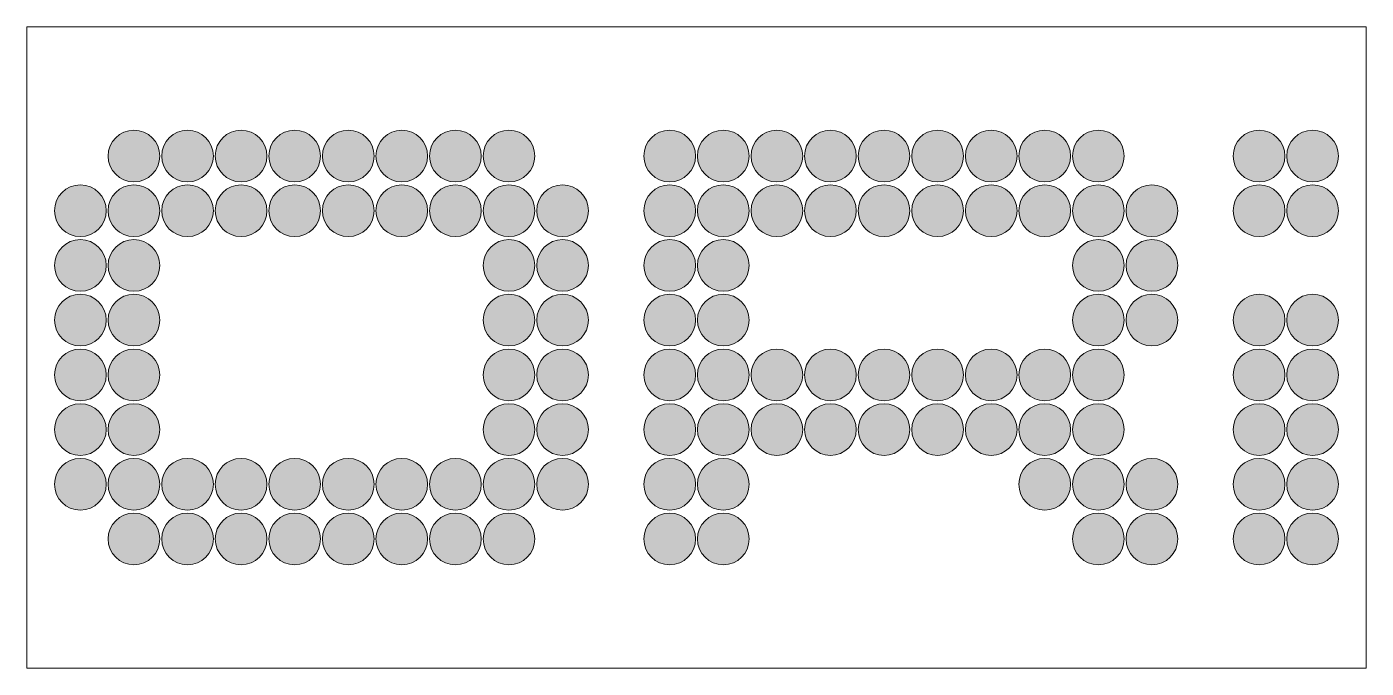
# Model space of a CAD drawing. Header units: inches. Extents: x 36 to 176, y 106 to 173.
import ezdxf

# ---------------------------------------------------------------- set-up
doc = ezdxf.new("R2010")
doc.units = ezdxf.units.IN
doc.header["$MEASUREMENT"] = 0
doc.layers.add('CUT', color=7, linetype='Continuous')
doc.layers.add('ENGRAVE', color=7, linetype='Continuous')

# ---------------------------------------------------------------- blocks, each defined once
blk = doc.blocks.new('block 2')
at = {"layer": 'CUT', "color": 7, "lineweight": 5, "true_color": 0xffffff}
blk.add_lwpolyline([(175.65, 173.2), (35.65, 173.2), (35.65, 106.2), (175.65, 106.2), (175.65, 173.2)], dxfattribs=at)
blk = doc.blocks.new('block 3')
at = {"layer": 'ENGRAVE', "true_color": 0xff0000}
h = blk.add_hatch(color=1, dxfattribs=at)
h.dxf.hatch_style = 2
edge = h.paths.add_edge_path()
edge.add_spline(control_points=[(116.95, 159.7), (116.95, 158.21), (118.16, 157), (119.65, 157), (121.14, 157), (122.35, 158.21), (122.35, 159.7), (122.35, 161.19), (121.14, 162.4), (119.65, 162.4), (118.16, 162.4), (116.95, 161.19), (116.95, 159.7), (116.95, 159.7), (116.95, 159.7), (116.95, 159.7)], knot_values=[0, 0, 0, 0, 1, 1, 1, 2, 2, 2, 3, 3, 3, 4, 4, 4, 5, 5, 5, 5], degree=3, periodic=1)
at = {"layer": 'ENGRAVE', "color": 7, "lineweight": 5, "true_color": 0xffffff}
blk.add_open_spline([(116.95, 159.7), (116.95, 158.21), (118.16, 157), (119.65, 157), (121.14, 157), (122.35, 158.21), (122.35, 159.7), (122.35, 161.19), (121.14, 162.4), (119.65, 162.4), (118.16, 162.4), (116.95, 161.19), (116.95, 159.7), (116.95, 159.7), (116.95, 159.7), (116.95, 159.7)], degree=3, knots=[0, 0, 0, 0, 1, 1, 1, 2, 2, 2, 3, 3, 3, 4, 4, 4, 5, 5, 5, 5], dxfattribs=at)
blk = doc.blocks.new('block 4')
at = {"layer": 'ENGRAVE', "true_color": 0xff0000}
h = blk.add_hatch(color=1, dxfattribs=at)
h.dxf.hatch_style = 2
edge = h.paths.add_edge_path()
edge.add_spline(control_points=[(116.95, 136.84), (116.95, 135.35), (118.16, 134.14), (119.65, 134.14), (121.14, 134.14), (122.35, 135.35), (122.35, 136.84), (122.35, 138.33), (121.14, 139.54), (119.65, 139.54), (118.16, 139.54), (116.95, 138.33), (116.95, 136.84), (116.95, 136.84), (116.95, 136.84), (116.95, 136.84)], knot_values=[0, 0, 0, 0, 1, 1, 1, 2, 2, 2, 3, 3, 3, 4, 4, 4, 5, 5, 5, 5], degree=3, periodic=1)
at = {"layer": 'ENGRAVE', "color": 7, "lineweight": 5, "true_color": 0xffffff}
blk.add_open_spline([(116.95, 136.84), (116.95, 135.35), (118.16, 134.14), (119.65, 134.14), (121.14, 134.14), (122.35, 135.35), (122.35, 136.84), (122.35, 138.33), (121.14, 139.54), (119.65, 139.54), (118.16, 139.54), (116.95, 138.33), (116.95, 136.84), (116.95, 136.84), (116.95, 136.84), (116.95, 136.84)], degree=3, knots=[0, 0, 0, 0, 1, 1, 1, 2, 2, 2, 3, 3, 3, 4, 4, 4, 5, 5, 5, 5], dxfattribs=at)
blk = doc.blocks.new('block 5')
at = {"layer": 'ENGRAVE', "true_color": 0xff0000}
h = blk.add_hatch(color=1, dxfattribs=at)
h.dxf.hatch_style = 2
edge = h.paths.add_edge_path()
edge.add_spline(control_points=[(116.95, 131.13), (116.95, 129.64), (118.16, 128.43), (119.65, 128.43), (121.14, 128.43), (122.35, 129.64), (122.35, 131.13), (122.35, 132.62), (121.14, 133.83), (119.65, 133.83), (118.16, 133.83), (116.95, 132.62), (116.95, 131.13), (116.95, 131.13), (116.95, 131.13), (116.95, 131.13)], knot_values=[0, 0, 0, 0, 1, 1, 1, 2, 2, 2, 3, 3, 3, 4, 4, 4, 5, 5, 5, 5], degree=3, periodic=1)
at = {"layer": 'ENGRAVE', "color": 7, "lineweight": 5, "true_color": 0xffffff}
blk.add_open_spline([(116.95, 131.13), (116.95, 129.64), (118.16, 128.43), (119.65, 128.43), (121.14, 128.43), (122.35, 129.64), (122.35, 131.13), (122.35, 132.62), (121.14, 133.83), (119.65, 133.83), (118.16, 133.83), (116.95, 132.62), (116.95, 131.13), (116.95, 131.13), (116.95, 131.13), (116.95, 131.13)], degree=3, knots=[0, 0, 0, 0, 1, 1, 1, 2, 2, 2, 3, 3, 3, 4, 4, 4, 5, 5, 5, 5], dxfattribs=at)
blk = doc.blocks.new('block 6')
at = {"layer": 'ENGRAVE', "true_color": 0xff0000}
h = blk.add_hatch(color=1, dxfattribs=at)
h.dxf.hatch_style = 2
edge = h.paths.add_edge_path()
edge.add_spline(control_points=[(144.95, 131.13), (144.95, 129.64), (146.16, 128.43), (147.65, 128.43), (149.14, 128.43), (150.35, 129.64), (150.35, 131.13), (150.35, 132.62), (149.14, 133.83), (147.65, 133.83), (146.16, 133.83), (144.95, 132.62), (144.95, 131.13), (144.95, 131.13), (144.95, 131.13), (144.95, 131.13)], knot_values=[0, 0, 0, 0, 1, 1, 1, 2, 2, 2, 3, 3, 3, 4, 4, 4, 5, 5, 5, 5], degree=3, periodic=1)
at = {"layer": 'ENGRAVE', "color": 7, "lineweight": 5, "true_color": 0xffffff}
blk.add_open_spline([(144.95, 131.13), (144.95, 129.64), (146.16, 128.43), (147.65, 128.43), (149.14, 128.43), (150.35, 129.64), (150.35, 131.13), (150.35, 132.62), (149.14, 133.83), (147.65, 133.83), (146.16, 133.83), (144.95, 132.62), (144.95, 131.13), (144.95, 131.13), (144.95, 131.13), (144.95, 131.13)], degree=3, knots=[0, 0, 0, 0, 1, 1, 1, 2, 2, 2, 3, 3, 3, 4, 4, 4, 5, 5, 5, 5], dxfattribs=at)
blk = doc.blocks.new('block 7')
at = {"layer": 'ENGRAVE', "true_color": 0xff0000}
h = blk.add_hatch(color=1, dxfattribs=at)
h.dxf.hatch_style = 2
edge = h.paths.add_edge_path()
edge.add_spline(control_points=[(77.75, 119.7), (77.75, 118.21), (78.96, 117), (80.45, 117), (81.94, 117), (83.15, 118.21), (83.15, 119.7), (83.15, 121.19), (81.94, 122.4), (80.45, 122.4), (78.96, 122.4), (77.75, 121.19), (77.75, 119.7), (77.75, 119.7), (77.75, 119.7), (77.75, 119.7)], knot_values=[0, 0, 0, 0, 1, 1, 1, 2, 2, 2, 3, 3, 3, 4, 4, 4, 5, 5, 5, 5], degree=3, periodic=1)
at = {"layer": 'ENGRAVE', "color": 7, "lineweight": 5, "true_color": 0xffffff}
blk.add_open_spline([(77.75, 119.7), (77.75, 118.21), (78.96, 117), (80.45, 117), (81.94, 117), (83.15, 118.21), (83.15, 119.7), (83.15, 121.19), (81.94, 122.4), (80.45, 122.4), (78.96, 122.4), (77.75, 121.19), (77.75, 119.7), (77.75, 119.7), (77.75, 119.7), (77.75, 119.7)], degree=3, knots=[0, 0, 0, 0, 1, 1, 1, 2, 2, 2, 3, 3, 3, 4, 4, 4, 5, 5, 5, 5], dxfattribs=at)
blk = doc.blocks.new('block 8')
at = {"layer": 'ENGRAVE', "true_color": 0xff0000}
h = blk.add_hatch(color=1, dxfattribs=at)
h.dxf.hatch_style = 2
edge = h.paths.add_edge_path()
edge.add_spline(control_points=[(161.75, 125.41), (161.75, 123.92), (162.96, 122.71), (164.45, 122.71), (165.94, 122.71), (167.15, 123.92), (167.15, 125.41), (167.15, 126.91), (165.94, 128.11), (164.45, 128.11), (162.96, 128.11), (161.75, 126.91), (161.75, 125.41), (161.75, 125.41), (161.75, 125.41), (161.75, 125.41)], knot_values=[0, 0, 0, 0, 1, 1, 1, 2, 2, 2, 3, 3, 3, 4, 4, 4, 5, 5, 5, 5], degree=3, periodic=1)
at = {"layer": 'ENGRAVE', "color": 7, "lineweight": 5, "true_color": 0xffffff}
blk.add_open_spline([(161.75, 125.41), (161.75, 123.92), (162.96, 122.71), (164.45, 122.71), (165.94, 122.71), (167.15, 123.92), (167.15, 125.41), (167.15, 126.91), (165.94, 128.11), (164.45, 128.11), (162.96, 128.11), (161.75, 126.91), (161.75, 125.41), (161.75, 125.41), (161.75, 125.41), (161.75, 125.41)], degree=3, knots=[0, 0, 0, 0, 1, 1, 1, 2, 2, 2, 3, 3, 3, 4, 4, 4, 5, 5, 5, 5], dxfattribs=at)
blk = doc.blocks.new('block 9')
at = {"layer": 'ENGRAVE', "true_color": 0xff0000}
h = blk.add_hatch(color=1, dxfattribs=at)
h.dxf.hatch_style = 2
edge = h.paths.add_edge_path()
edge.add_spline(control_points=[(139.35, 136.84), (139.35, 135.35), (140.56, 134.14), (142.05, 134.14), (143.54, 134.14), (144.75, 135.35), (144.75, 136.84), (144.75, 138.33), (143.54, 139.54), (142.05, 139.54), (140.56, 139.54), (139.35, 138.33), (139.35, 136.84), (139.35, 136.84), (139.35, 136.84), (139.35, 136.84)], knot_values=[0, 0, 0, 0, 1, 1, 1, 2, 2, 2, 3, 3, 3, 4, 4, 4, 5, 5, 5, 5], degree=3, periodic=1)
at = {"layer": 'ENGRAVE', "color": 7, "lineweight": 5, "true_color": 0xffffff}
blk.add_open_spline([(139.35, 136.84), (139.35, 135.35), (140.56, 134.14), (142.05, 134.14), (143.54, 134.14), (144.75, 135.35), (144.75, 136.84), (144.75, 138.33), (143.54, 139.54), (142.05, 139.54), (140.56, 139.54), (139.35, 138.33), (139.35, 136.84), (139.35, 136.84), (139.35, 136.84), (139.35, 136.84)], degree=3, knots=[0, 0, 0, 0, 1, 1, 1, 2, 2, 2, 3, 3, 3, 4, 4, 4, 5, 5, 5, 5], dxfattribs=at)
blk = doc.blocks.new('block 10')
at = {"layer": 'ENGRAVE', "true_color": 0xff0000}
h = blk.add_hatch(color=1, dxfattribs=at)
h.dxf.hatch_style = 2
edge = h.paths.add_edge_path()
edge.add_spline(control_points=[(150.55, 119.7), (150.55, 118.21), (151.76, 117), (153.25, 117), (154.74, 117), (155.95, 118.21), (155.95, 119.7), (155.95, 121.19), (154.74, 122.4), (153.25, 122.4), (151.76, 122.4), (150.55, 121.19), (150.55, 119.7), (150.55, 119.7), (150.55, 119.7), (150.55, 119.7)], knot_values=[0, 0, 0, 0, 1, 1, 1, 2, 2, 2, 3, 3, 3, 4, 4, 4, 5, 5, 5, 5], degree=3, periodic=1)
at = {"layer": 'ENGRAVE', "color": 7, "lineweight": 5, "true_color": 0xffffff}
blk.add_open_spline([(150.55, 119.7), (150.55, 118.21), (151.76, 117), (153.25, 117), (154.74, 117), (155.95, 118.21), (155.95, 119.7), (155.95, 121.19), (154.74, 122.4), (153.25, 122.4), (151.76, 122.4), (150.55, 121.19), (150.55, 119.7), (150.55, 119.7), (150.55, 119.7), (150.55, 119.7)], degree=3, knots=[0, 0, 0, 0, 1, 1, 1, 2, 2, 2, 3, 3, 3, 4, 4, 4, 5, 5, 5, 5], dxfattribs=at)
blk = doc.blocks.new('block 11')
at = {"layer": 'ENGRAVE', "true_color": 0xff0000}
h = blk.add_hatch(color=1, dxfattribs=at)
h.dxf.hatch_style = 2
edge = h.paths.add_edge_path()
edge.add_spline(control_points=[(167.35, 136.84), (167.35, 135.35), (168.56, 134.14), (170.05, 134.14), (171.54, 134.14), (172.75, 135.35), (172.75, 136.84), (172.75, 138.33), (171.54, 139.54), (170.05, 139.54), (168.56, 139.54), (167.35, 138.33), (167.35, 136.84), (167.35, 136.84), (167.35, 136.84), (167.35, 136.84)], knot_values=[0, 0, 0, 0, 1, 1, 1, 2, 2, 2, 3, 3, 3, 4, 4, 4, 5, 5, 5, 5], degree=3, periodic=1)
at = {"layer": 'ENGRAVE', "color": 7, "lineweight": 5, "true_color": 0xffffff}
blk.add_open_spline([(167.35, 136.84), (167.35, 135.35), (168.56, 134.14), (170.05, 134.14), (171.54, 134.14), (172.75, 135.35), (172.75, 136.84), (172.75, 138.33), (171.54, 139.54), (170.05, 139.54), (168.56, 139.54), (167.35, 138.33), (167.35, 136.84), (167.35, 136.84), (167.35, 136.84), (167.35, 136.84)], degree=3, knots=[0, 0, 0, 0, 1, 1, 1, 2, 2, 2, 3, 3, 3, 4, 4, 4, 5, 5, 5, 5], dxfattribs=at)
blk = doc.blocks.new('block 12')
at = {"layer": 'ENGRAVE', "true_color": 0xff0000}
h = blk.add_hatch(color=1, dxfattribs=at)
h.dxf.hatch_style = 2
edge = h.paths.add_edge_path()
edge.add_spline(control_points=[(122.55, 136.84), (122.55, 135.35), (123.76, 134.14), (125.25, 134.14), (126.74, 134.14), (127.95, 135.35), (127.95, 136.84), (127.95, 138.33), (126.74, 139.54), (125.25, 139.54), (123.76, 139.54), (122.55, 138.33), (122.55, 136.84), (122.55, 136.84), (122.55, 136.84), (122.55, 136.84)], knot_values=[0, 0, 0, 0, 1, 1, 1, 2, 2, 2, 3, 3, 3, 4, 4, 4, 5, 5, 5, 5], degree=3, periodic=1)
at = {"layer": 'ENGRAVE', "color": 7, "lineweight": 5, "true_color": 0xffffff}
blk.add_open_spline([(122.55, 136.84), (122.55, 135.35), (123.76, 134.14), (125.25, 134.14), (126.74, 134.14), (127.95, 135.35), (127.95, 136.84), (127.95, 138.33), (126.74, 139.54), (125.25, 139.54), (123.76, 139.54), (122.55, 138.33), (122.55, 136.84), (122.55, 136.84), (122.55, 136.84), (122.55, 136.84)], degree=3, knots=[0, 0, 0, 0, 1, 1, 1, 2, 2, 2, 3, 3, 3, 4, 4, 4, 5, 5, 5, 5], dxfattribs=at)
blk = doc.blocks.new('block 13')
at = {"layer": 'ENGRAVE', "true_color": 0xff0000}
h = blk.add_hatch(color=1, dxfattribs=at)
h.dxf.hatch_style = 2
edge = h.paths.add_edge_path()
edge.add_spline(control_points=[(139.35, 153.99), (139.35, 152.49), (140.56, 151.29), (142.05, 151.29), (143.54, 151.29), (144.75, 152.49), (144.75, 153.99), (144.75, 155.48), (143.54, 156.69), (142.05, 156.69), (140.56, 156.69), (139.35, 155.48), (139.35, 153.99), (139.35, 153.99), (139.35, 153.99), (139.35, 153.99)], knot_values=[0, 0, 0, 0, 1, 1, 1, 2, 2, 2, 3, 3, 3, 4, 4, 4, 5, 5, 5, 5], degree=3, periodic=1)
at = {"layer": 'ENGRAVE', "color": 7, "lineweight": 5, "true_color": 0xffffff}
blk.add_open_spline([(139.35, 153.99), (139.35, 152.49), (140.56, 151.29), (142.05, 151.29), (143.54, 151.29), (144.75, 152.49), (144.75, 153.99), (144.75, 155.48), (143.54, 156.69), (142.05, 156.69), (140.56, 156.69), (139.35, 155.48), (139.35, 153.99), (139.35, 153.99), (139.35, 153.99), (139.35, 153.99)], degree=3, knots=[0, 0, 0, 0, 1, 1, 1, 2, 2, 2, 3, 3, 3, 4, 4, 4, 5, 5, 5, 5], dxfattribs=at)
blk = doc.blocks.new('block 14')
at = {"layer": 'ENGRAVE', "true_color": 0xff0000}
h = blk.add_hatch(color=1, dxfattribs=at)
h.dxf.hatch_style = 2
edge = h.paths.add_edge_path()
edge.add_spline(control_points=[(167.35, 153.99), (167.35, 152.49), (168.56, 151.29), (170.05, 151.29), (171.54, 151.29), (172.75, 152.49), (172.75, 153.99), (172.75, 155.48), (171.54, 156.69), (170.05, 156.69), (168.56, 156.69), (167.35, 155.48), (167.35, 153.99), (167.35, 153.99), (167.35, 153.99), (167.35, 153.99)], knot_values=[0, 0, 0, 0, 1, 1, 1, 2, 2, 2, 3, 3, 3, 4, 4, 4, 5, 5, 5, 5], degree=3, periodic=1)
at = {"layer": 'ENGRAVE', "color": 7, "lineweight": 5, "true_color": 0xffffff}
blk.add_open_spline([(167.35, 153.99), (167.35, 152.49), (168.56, 151.29), (170.05, 151.29), (171.54, 151.29), (172.75, 152.49), (172.75, 153.99), (172.75, 155.48), (171.54, 156.69), (170.05, 156.69), (168.56, 156.69), (167.35, 155.48), (167.35, 153.99), (167.35, 153.99), (167.35, 153.99), (167.35, 153.99)], degree=3, knots=[0, 0, 0, 0, 1, 1, 1, 2, 2, 2, 3, 3, 3, 4, 4, 4, 5, 5, 5, 5], dxfattribs=at)
blk = doc.blocks.new('block 15')
at = {"layer": 'ENGRAVE', "true_color": 0xff0000}
h = blk.add_hatch(color=1, dxfattribs=at)
h.dxf.hatch_style = 2
edge = h.paths.add_edge_path()
edge.add_spline(control_points=[(139.35, 159.7), (139.35, 158.21), (140.56, 157), (142.05, 157), (143.54, 157), (144.75, 158.21), (144.75, 159.7), (144.75, 161.19), (143.54, 162.4), (142.05, 162.4), (140.56, 162.4), (139.35, 161.19), (139.35, 159.7), (139.35, 159.7), (139.35, 159.7), (139.35, 159.7)], knot_values=[0, 0, 0, 0, 1, 1, 1, 2, 2, 2, 3, 3, 3, 4, 4, 4, 5, 5, 5, 5], degree=3, periodic=1)
at = {"layer": 'ENGRAVE', "color": 7, "lineweight": 5, "true_color": 0xffffff}
blk.add_open_spline([(139.35, 159.7), (139.35, 158.21), (140.56, 157), (142.05, 157), (143.54, 157), (144.75, 158.21), (144.75, 159.7), (144.75, 161.19), (143.54, 162.4), (142.05, 162.4), (140.56, 162.4), (139.35, 161.19), (139.35, 159.7), (139.35, 159.7), (139.35, 159.7), (139.35, 159.7)], degree=3, knots=[0, 0, 0, 0, 1, 1, 1, 2, 2, 2, 3, 3, 3, 4, 4, 4, 5, 5, 5, 5], dxfattribs=at)
blk = doc.blocks.new('block 16')
at = {"layer": 'ENGRAVE', "true_color": 0xff0000}
h = blk.add_hatch(color=1, dxfattribs=at)
h.dxf.hatch_style = 2
edge = h.paths.add_edge_path()
edge.add_spline(control_points=[(116.95, 153.99), (116.95, 152.49), (118.16, 151.29), (119.65, 151.29), (121.14, 151.29), (122.35, 152.49), (122.35, 153.99), (122.35, 155.48), (121.14, 156.69), (119.65, 156.69), (118.16, 156.69), (116.95, 155.48), (116.95, 153.99), (116.95, 153.99), (116.95, 153.99), (116.95, 153.99)], knot_values=[0, 0, 0, 0, 1, 1, 1, 2, 2, 2, 3, 3, 3, 4, 4, 4, 5, 5, 5, 5], degree=3, periodic=1)
at = {"layer": 'ENGRAVE', "color": 7, "lineweight": 5, "true_color": 0xffffff}
blk.add_open_spline([(116.95, 153.99), (116.95, 152.49), (118.16, 151.29), (119.65, 151.29), (121.14, 151.29), (122.35, 152.49), (122.35, 153.99), (122.35, 155.48), (121.14, 156.69), (119.65, 156.69), (118.16, 156.69), (116.95, 155.48), (116.95, 153.99), (116.95, 153.99), (116.95, 153.99), (116.95, 153.99)], degree=3, knots=[0, 0, 0, 0, 1, 1, 1, 2, 2, 2, 3, 3, 3, 4, 4, 4, 5, 5, 5, 5], dxfattribs=at)
blk = doc.blocks.new('block 17')
at = {"layer": 'ENGRAVE', "true_color": 0xff0000}
h = blk.add_hatch(color=1, dxfattribs=at)
h.dxf.hatch_style = 2
edge = h.paths.add_edge_path()
edge.add_spline(control_points=[(100.15, 119.7), (100.15, 118.21), (101.36, 117), (102.85, 117), (104.34, 117), (105.55, 118.21), (105.55, 119.7), (105.55, 121.19), (104.34, 122.4), (102.85, 122.4), (101.36, 122.4), (100.15, 121.19), (100.15, 119.7), (100.15, 119.7), (100.15, 119.7), (100.15, 119.7)], knot_values=[0, 0, 0, 0, 1, 1, 1, 2, 2, 2, 3, 3, 3, 4, 4, 4, 5, 5, 5, 5], degree=3, periodic=1)
at = {"layer": 'ENGRAVE', "color": 7, "lineweight": 5, "true_color": 0xffffff}
blk.add_open_spline([(100.15, 119.7), (100.15, 118.21), (101.36, 117), (102.85, 117), (104.34, 117), (105.55, 118.21), (105.55, 119.7), (105.55, 121.19), (104.34, 122.4), (102.85, 122.4), (101.36, 122.4), (100.15, 121.19), (100.15, 119.7), (100.15, 119.7), (100.15, 119.7), (100.15, 119.7)], degree=3, knots=[0, 0, 0, 0, 1, 1, 1, 2, 2, 2, 3, 3, 3, 4, 4, 4, 5, 5, 5, 5], dxfattribs=at)
blk = doc.blocks.new('block 18')
at = {"layer": 'ENGRAVE', "true_color": 0xff0000}
h = blk.add_hatch(color=1, dxfattribs=at)
h.dxf.hatch_style = 2
edge = h.paths.add_edge_path()
edge.add_spline(control_points=[(105.75, 136.84), (105.75, 135.35), (106.96, 134.14), (108.45, 134.14), (109.94, 134.14), (111.15, 135.35), (111.15, 136.84), (111.15, 138.33), (109.94, 139.54), (108.45, 139.54), (106.96, 139.54), (105.75, 138.33), (105.75, 136.84), (105.75, 136.84), (105.75, 136.84), (105.75, 136.84)], knot_values=[0, 0, 0, 0, 1, 1, 1, 2, 2, 2, 3, 3, 3, 4, 4, 4, 5, 5, 5, 5], degree=3, periodic=1)
at = {"layer": 'ENGRAVE', "color": 7, "lineweight": 5, "true_color": 0xffffff}
blk.add_open_spline([(105.75, 136.84), (105.75, 135.35), (106.96, 134.14), (108.45, 134.14), (109.94, 134.14), (111.15, 135.35), (111.15, 136.84), (111.15, 138.33), (109.94, 139.54), (108.45, 139.54), (106.96, 139.54), (105.75, 138.33), (105.75, 136.84), (105.75, 136.84), (105.75, 136.84), (105.75, 136.84)], degree=3, knots=[0, 0, 0, 0, 1, 1, 1, 2, 2, 2, 3, 3, 3, 4, 4, 4, 5, 5, 5, 5], dxfattribs=at)
blk = doc.blocks.new('block 19')
at = {"layer": 'ENGRAVE', "true_color": 0xff0000}
h = blk.add_hatch(color=1, dxfattribs=at)
h.dxf.hatch_style = 2
edge = h.paths.add_edge_path()
edge.add_spline(control_points=[(105.75, 153.99), (105.75, 152.49), (106.96, 151.29), (108.45, 151.29), (109.94, 151.29), (111.15, 152.49), (111.15, 153.99), (111.15, 155.48), (109.94, 156.69), (108.45, 156.69), (106.96, 156.69), (105.75, 155.48), (105.75, 153.99), (105.75, 153.99), (105.75, 153.99), (105.75, 153.99)], knot_values=[0, 0, 0, 0, 1, 1, 1, 2, 2, 2, 3, 3, 3, 4, 4, 4, 5, 5, 5, 5], degree=3, periodic=1)
at = {"layer": 'ENGRAVE', "color": 7, "lineweight": 5, "true_color": 0xffffff}
blk.add_open_spline([(105.75, 153.99), (105.75, 152.49), (106.96, 151.29), (108.45, 151.29), (109.94, 151.29), (111.15, 152.49), (111.15, 153.99), (111.15, 155.48), (109.94, 156.69), (108.45, 156.69), (106.96, 156.69), (105.75, 155.48), (105.75, 153.99), (105.75, 153.99), (105.75, 153.99), (105.75, 153.99)], degree=3, knots=[0, 0, 0, 0, 1, 1, 1, 2, 2, 2, 3, 3, 3, 4, 4, 4, 5, 5, 5, 5], dxfattribs=at)
blk = doc.blocks.new('block 20')
at = {"layer": 'ENGRAVE', "true_color": 0xff0000}
h = blk.add_hatch(color=1, dxfattribs=at)
h.dxf.hatch_style = 2
edge = h.paths.add_edge_path()
edge.add_spline(control_points=[(72.15, 119.7), (72.15, 118.21), (73.36, 117), (74.85, 117), (76.34, 117), (77.55, 118.21), (77.55, 119.7), (77.55, 121.19), (76.34, 122.4), (74.85, 122.4), (73.36, 122.4), (72.15, 121.19), (72.15, 119.7), (72.15, 119.7), (72.15, 119.7), (72.15, 119.7)], knot_values=[0, 0, 0, 0, 1, 1, 1, 2, 2, 2, 3, 3, 3, 4, 4, 4, 5, 5, 5, 5], degree=3, periodic=1)
at = {"layer": 'ENGRAVE', "color": 7, "lineweight": 5, "true_color": 0xffffff}
blk.add_open_spline([(72.15, 119.7), (72.15, 118.21), (73.36, 117), (74.85, 117), (76.34, 117), (77.55, 118.21), (77.55, 119.7), (77.55, 121.19), (76.34, 122.4), (74.85, 122.4), (73.36, 122.4), (72.15, 121.19), (72.15, 119.7), (72.15, 119.7), (72.15, 119.7), (72.15, 119.7)], degree=3, knots=[0, 0, 0, 0, 1, 1, 1, 2, 2, 2, 3, 3, 3, 4, 4, 4, 5, 5, 5, 5], dxfattribs=at)
blk = doc.blocks.new('block 21')
at = {"layer": 'ENGRAVE', "true_color": 0xff0000}
h = blk.add_hatch(color=1, dxfattribs=at)
h.dxf.hatch_style = 2
edge = h.paths.add_edge_path()
edge.add_spline(control_points=[(60.95, 119.7), (60.95, 118.21), (62.16, 117), (63.65, 117), (65.14, 117), (66.35, 118.21), (66.35, 119.7), (66.35, 121.19), (65.14, 122.4), (63.65, 122.4), (62.16, 122.4), (60.95, 121.19), (60.95, 119.7), (60.95, 119.7), (60.95, 119.7), (60.95, 119.7)], knot_values=[0, 0, 0, 0, 1, 1, 1, 2, 2, 2, 3, 3, 3, 4, 4, 4, 5, 5, 5, 5], degree=3, periodic=1)
at = {"layer": 'ENGRAVE', "color": 7, "lineweight": 5, "true_color": 0xffffff}
blk.add_open_spline([(60.95, 119.7), (60.95, 118.21), (62.16, 117), (63.65, 117), (65.14, 117), (66.35, 118.21), (66.35, 119.7), (66.35, 121.19), (65.14, 122.4), (63.65, 122.4), (62.16, 122.4), (60.95, 121.19), (60.95, 119.7), (60.95, 119.7), (60.95, 119.7), (60.95, 119.7)], degree=3, knots=[0, 0, 0, 0, 1, 1, 1, 2, 2, 2, 3, 3, 3, 4, 4, 4, 5, 5, 5, 5], dxfattribs=at)
blk = doc.blocks.new('block 22')
at = {"layer": 'ENGRAVE', "true_color": 0xff0000}
h = blk.add_hatch(color=1, dxfattribs=at)
h.dxf.hatch_style = 2
edge = h.paths.add_edge_path()
edge.add_spline(control_points=[(49.75, 119.7), (49.75, 118.21), (50.96, 117), (52.45, 117), (53.94, 117), (55.15, 118.21), (55.15, 119.7), (55.15, 121.19), (53.94, 122.4), (52.45, 122.4), (50.96, 122.4), (49.75, 121.19), (49.75, 119.7), (49.75, 119.7), (49.75, 119.7), (49.75, 119.7)], knot_values=[0, 0, 0, 0, 1, 1, 1, 2, 2, 2, 3, 3, 3, 4, 4, 4, 5, 5, 5, 5], degree=3, periodic=1)
at = {"layer": 'ENGRAVE', "color": 7, "lineweight": 5, "true_color": 0xffffff}
blk.add_open_spline([(49.75, 119.7), (49.75, 118.21), (50.96, 117), (52.45, 117), (53.94, 117), (55.15, 118.21), (55.15, 119.7), (55.15, 121.19), (53.94, 122.4), (52.45, 122.4), (50.96, 122.4), (49.75, 121.19), (49.75, 119.7), (49.75, 119.7), (49.75, 119.7), (49.75, 119.7)], degree=3, knots=[0, 0, 0, 0, 1, 1, 1, 2, 2, 2, 3, 3, 3, 4, 4, 4, 5, 5, 5, 5], dxfattribs=at)
blk = doc.blocks.new('block 23')
at = {"layer": 'ENGRAVE', "true_color": 0xff0000}
h = blk.add_hatch(color=1, dxfattribs=at)
h.dxf.hatch_style = 2
edge = h.paths.add_edge_path()
edge.add_spline(control_points=[(38.55, 125.41), (38.55, 123.92), (39.76, 122.71), (41.25, 122.71), (42.74, 122.71), (43.95, 123.92), (43.95, 125.41), (43.95, 126.91), (42.74, 128.11), (41.25, 128.11), (39.76, 128.11), (38.55, 126.91), (38.55, 125.41), (38.55, 125.41), (38.55, 125.41), (38.55, 125.41)], knot_values=[0, 0, 0, 0, 1, 1, 1, 2, 2, 2, 3, 3, 3, 4, 4, 4, 5, 5, 5, 5], degree=3, periodic=1)
at = {"layer": 'ENGRAVE', "color": 7, "lineweight": 5, "true_color": 0xffffff}
blk.add_open_spline([(38.55, 125.41), (38.55, 123.92), (39.76, 122.71), (41.25, 122.71), (42.74, 122.71), (43.95, 123.92), (43.95, 125.41), (43.95, 126.91), (42.74, 128.11), (41.25, 128.11), (39.76, 128.11), (38.55, 126.91), (38.55, 125.41), (38.55, 125.41), (38.55, 125.41), (38.55, 125.41)], degree=3, knots=[0, 0, 0, 0, 1, 1, 1, 2, 2, 2, 3, 3, 3, 4, 4, 4, 5, 5, 5, 5], dxfattribs=at)
blk = doc.blocks.new('block 24')
at = {"layer": 'ENGRAVE', "true_color": 0xff0000}
h = blk.add_hatch(color=1, dxfattribs=at)
h.dxf.hatch_style = 2
edge = h.paths.add_edge_path()
edge.add_spline(control_points=[(38.55, 136.84), (38.55, 135.35), (39.76, 134.14), (41.25, 134.14), (42.74, 134.14), (43.95, 135.35), (43.95, 136.84), (43.95, 138.33), (42.74, 139.54), (41.25, 139.54), (39.76, 139.54), (38.55, 138.33), (38.55, 136.84), (38.55, 136.84), (38.55, 136.84), (38.55, 136.84)], knot_values=[0, 0, 0, 0, 1, 1, 1, 2, 2, 2, 3, 3, 3, 4, 4, 4, 5, 5, 5, 5], degree=3, periodic=1)
at = {"layer": 'ENGRAVE', "color": 7, "lineweight": 5, "true_color": 0xffffff}
blk.add_open_spline([(38.55, 136.84), (38.55, 135.35), (39.76, 134.14), (41.25, 134.14), (42.74, 134.14), (43.95, 135.35), (43.95, 136.84), (43.95, 138.33), (42.74, 139.54), (41.25, 139.54), (39.76, 139.54), (38.55, 138.33), (38.55, 136.84), (38.55, 136.84), (38.55, 136.84), (38.55, 136.84)], degree=3, knots=[0, 0, 0, 0, 1, 1, 1, 2, 2, 2, 3, 3, 3, 4, 4, 4, 5, 5, 5, 5], dxfattribs=at)
blk = doc.blocks.new('block 25')
at = {"layer": 'ENGRAVE', "true_color": 0xff0000}
h = blk.add_hatch(color=1, dxfattribs=at)
h.dxf.hatch_style = 2
edge = h.paths.add_edge_path()
edge.add_spline(control_points=[(38.55, 148.27), (38.55, 146.78), (39.76, 145.57), (41.25, 145.57), (42.74, 145.57), (43.95, 146.78), (43.95, 148.27), (43.95, 149.76), (42.74, 150.97), (41.25, 150.97), (39.76, 150.97), (38.55, 149.76), (38.55, 148.27), (38.55, 148.27), (38.55, 148.27), (38.55, 148.27)], knot_values=[0, 0, 0, 0, 1, 1, 1, 2, 2, 2, 3, 3, 3, 4, 4, 4, 5, 5, 5, 5], degree=3, periodic=1)
at = {"layer": 'ENGRAVE', "color": 7, "lineweight": 5, "true_color": 0xffffff}
blk.add_open_spline([(38.55, 148.27), (38.55, 146.78), (39.76, 145.57), (41.25, 145.57), (42.74, 145.57), (43.95, 146.78), (43.95, 148.27), (43.95, 149.76), (42.74, 150.97), (41.25, 150.97), (39.76, 150.97), (38.55, 149.76), (38.55, 148.27), (38.55, 148.27), (38.55, 148.27), (38.55, 148.27)], degree=3, knots=[0, 0, 0, 0, 1, 1, 1, 2, 2, 2, 3, 3, 3, 4, 4, 4, 5, 5, 5, 5], dxfattribs=at)
blk = doc.blocks.new('block 26')
at = {"layer": 'ENGRAVE', "true_color": 0xff0000}
h = blk.add_hatch(color=1, dxfattribs=at)
h.dxf.hatch_style = 2
edge = h.paths.add_edge_path()
edge.add_spline(control_points=[(55.35, 153.99), (55.35, 152.49), (56.56, 151.29), (58.05, 151.29), (59.54, 151.29), (60.75, 152.49), (60.75, 153.99), (60.75, 155.48), (59.54, 156.69), (58.05, 156.69), (56.56, 156.69), (55.35, 155.48), (55.35, 153.99), (55.35, 153.99), (55.35, 153.99), (55.35, 153.99)], knot_values=[0, 0, 0, 0, 1, 1, 1, 2, 2, 2, 3, 3, 3, 4, 4, 4, 5, 5, 5, 5], degree=3, periodic=1)
at = {"layer": 'ENGRAVE', "color": 7, "lineweight": 5, "true_color": 0xffffff}
blk.add_open_spline([(55.35, 153.99), (55.35, 152.49), (56.56, 151.29), (58.05, 151.29), (59.54, 151.29), (60.75, 152.49), (60.75, 153.99), (60.75, 155.48), (59.54, 156.69), (58.05, 156.69), (56.56, 156.69), (55.35, 155.48), (55.35, 153.99), (55.35, 153.99), (55.35, 153.99), (55.35, 153.99)], degree=3, knots=[0, 0, 0, 0, 1, 1, 1, 2, 2, 2, 3, 3, 3, 4, 4, 4, 5, 5, 5, 5], dxfattribs=at)
blk = doc.blocks.new('block 27')
at = {"layer": 'ENGRAVE', "true_color": 0xff0000}
h = blk.add_hatch(color=1, dxfattribs=at)
h.dxf.hatch_style = 2
edge = h.paths.add_edge_path()
edge.add_spline(control_points=[(77.75, 153.99), (77.75, 152.49), (78.96, 151.29), (80.45, 151.29), (81.94, 151.29), (83.15, 152.49), (83.15, 153.99), (83.15, 155.48), (81.94, 156.69), (80.45, 156.69), (78.96, 156.69), (77.75, 155.48), (77.75, 153.99), (77.75, 153.99), (77.75, 153.99), (77.75, 153.99)], knot_values=[0, 0, 0, 0, 1, 1, 1, 2, 2, 2, 3, 3, 3, 4, 4, 4, 5, 5, 5, 5], degree=3, periodic=1)
at = {"layer": 'ENGRAVE', "color": 7, "lineweight": 5, "true_color": 0xffffff}
blk.add_open_spline([(77.75, 153.99), (77.75, 152.49), (78.96, 151.29), (80.45, 151.29), (81.94, 151.29), (83.15, 152.49), (83.15, 153.99), (83.15, 155.48), (81.94, 156.69), (80.45, 156.69), (78.96, 156.69), (77.75, 155.48), (77.75, 153.99), (77.75, 153.99), (77.75, 153.99), (77.75, 153.99)], degree=3, knots=[0, 0, 0, 0, 1, 1, 1, 2, 2, 2, 3, 3, 3, 4, 4, 4, 5, 5, 5, 5], dxfattribs=at)
blk = doc.blocks.new('block 28')
at = {"layer": 'ENGRAVE', "true_color": 0xff0000}
h = blk.add_hatch(color=1, dxfattribs=at)
h.dxf.hatch_style = 2
edge = h.paths.add_edge_path()
edge.add_spline(control_points=[(83.35, 142.56), (83.35, 141.07), (84.56, 139.86), (86.05, 139.86), (87.54, 139.86), (88.75, 141.07), (88.75, 142.56), (88.75, 144.05), (87.54, 145.26), (86.05, 145.26), (84.56, 145.26), (83.35, 144.05), (83.35, 142.56), (83.35, 142.56), (83.35, 142.56), (83.35, 142.56)], knot_values=[0, 0, 0, 0, 1, 1, 1, 2, 2, 2, 3, 3, 3, 4, 4, 4, 5, 5, 5, 5], degree=3, periodic=1)
at = {"layer": 'ENGRAVE', "color": 7, "lineweight": 5, "true_color": 0xffffff}
blk.add_open_spline([(83.35, 142.56), (83.35, 141.07), (84.56, 139.86), (86.05, 139.86), (87.54, 139.86), (88.75, 141.07), (88.75, 142.56), (88.75, 144.05), (87.54, 145.26), (86.05, 145.26), (84.56, 145.26), (83.35, 144.05), (83.35, 142.56), (83.35, 142.56), (83.35, 142.56), (83.35, 142.56)], degree=3, knots=[0, 0, 0, 0, 1, 1, 1, 2, 2, 2, 3, 3, 3, 4, 4, 4, 5, 5, 5, 5], dxfattribs=at)
blk = doc.blocks.new('block 29')
at = {"layer": 'ENGRAVE', "true_color": 0xff0000}
h = blk.add_hatch(color=1, dxfattribs=at)
h.dxf.hatch_style = 2
edge = h.paths.add_edge_path()
edge.add_spline(control_points=[(88.95, 125.41), (88.95, 123.92), (90.16, 122.71), (91.65, 122.71), (93.14, 122.71), (94.35, 123.92), (94.35, 125.41), (94.35, 126.91), (93.14, 128.11), (91.65, 128.11), (90.16, 128.11), (88.95, 126.91), (88.95, 125.41), (88.95, 125.41), (88.95, 125.41), (88.95, 125.41)], knot_values=[0, 0, 0, 0, 1, 1, 1, 2, 2, 2, 3, 3, 3, 4, 4, 4, 5, 5, 5, 5], degree=3, periodic=1)
at = {"layer": 'ENGRAVE', "color": 7, "lineweight": 5, "true_color": 0xffffff}
blk.add_open_spline([(88.95, 125.41), (88.95, 123.92), (90.16, 122.71), (91.65, 122.71), (93.14, 122.71), (94.35, 123.92), (94.35, 125.41), (94.35, 126.91), (93.14, 128.11), (91.65, 128.11), (90.16, 128.11), (88.95, 126.91), (88.95, 125.41), (88.95, 125.41), (88.95, 125.41), (88.95, 125.41)], degree=3, knots=[0, 0, 0, 0, 1, 1, 1, 2, 2, 2, 3, 3, 3, 4, 4, 4, 5, 5, 5, 5], dxfattribs=at)
blk = doc.blocks.new('block 30')
at = {"layer": 'ENGRAVE', "true_color": 0xff0000}
h = blk.add_hatch(color=1, dxfattribs=at)
h.dxf.hatch_style = 2
edge = h.paths.add_edge_path()
edge.add_spline(control_points=[(88.95, 148.27), (88.95, 146.78), (90.16, 145.57), (91.65, 145.57), (93.14, 145.57), (94.35, 146.78), (94.35, 148.27), (94.35, 149.76), (93.14, 150.97), (91.65, 150.97), (90.16, 150.97), (88.95, 149.76), (88.95, 148.27), (88.95, 148.27), (88.95, 148.27), (88.95, 148.27)], knot_values=[0, 0, 0, 0, 1, 1, 1, 2, 2, 2, 3, 3, 3, 4, 4, 4, 5, 5, 5, 5], degree=3, periodic=1)
at = {"layer": 'ENGRAVE', "color": 7, "lineweight": 5, "true_color": 0xffffff}
blk.add_open_spline([(88.95, 148.27), (88.95, 146.78), (90.16, 145.57), (91.65, 145.57), (93.14, 145.57), (94.35, 146.78), (94.35, 148.27), (94.35, 149.76), (93.14, 150.97), (91.65, 150.97), (90.16, 150.97), (88.95, 149.76), (88.95, 148.27), (88.95, 148.27), (88.95, 148.27), (88.95, 148.27)], degree=3, knots=[0, 0, 0, 0, 1, 1, 1, 2, 2, 2, 3, 3, 3, 4, 4, 4, 5, 5, 5, 5], dxfattribs=at)
blk = doc.blocks.new('block 31')
at = {"layer": 'ENGRAVE', "true_color": 0xff0000}
h = blk.add_hatch(color=1, dxfattribs=at)
h.dxf.hatch_style = 2
edge = h.paths.add_edge_path()
edge.add_spline(control_points=[(72.15, 159.7), (72.15, 158.21), (73.36, 157), (74.85, 157), (76.34, 157), (77.55, 158.21), (77.55, 159.7), (77.55, 161.19), (76.34, 162.4), (74.85, 162.4), (73.36, 162.4), (72.15, 161.19), (72.15, 159.7), (72.15, 159.7), (72.15, 159.7), (72.15, 159.7)], knot_values=[0, 0, 0, 0, 1, 1, 1, 2, 2, 2, 3, 3, 3, 4, 4, 4, 5, 5, 5, 5], degree=3, periodic=1)
at = {"layer": 'ENGRAVE', "color": 7, "lineweight": 5, "true_color": 0xffffff}
blk.add_open_spline([(72.15, 159.7), (72.15, 158.21), (73.36, 157), (74.85, 157), (76.34, 157), (77.55, 158.21), (77.55, 159.7), (77.55, 161.19), (76.34, 162.4), (74.85, 162.4), (73.36, 162.4), (72.15, 161.19), (72.15, 159.7), (72.15, 159.7), (72.15, 159.7), (72.15, 159.7)], degree=3, knots=[0, 0, 0, 0, 1, 1, 1, 2, 2, 2, 3, 3, 3, 4, 4, 4, 5, 5, 5, 5], dxfattribs=at)
blk = doc.blocks.new('block 32')
at = {"layer": 'ENGRAVE', "true_color": 0xff0000}
h = blk.add_hatch(color=1, dxfattribs=at)
h.dxf.hatch_style = 2
edge = h.paths.add_edge_path()
edge.add_spline(control_points=[(49.75, 159.7), (49.75, 158.21), (50.96, 157), (52.45, 157), (53.94, 157), (55.15, 158.21), (55.15, 159.7), (55.15, 161.19), (53.94, 162.4), (52.45, 162.4), (50.96, 162.4), (49.75, 161.19), (49.75, 159.7), (49.75, 159.7), (49.75, 159.7), (49.75, 159.7)], knot_values=[0, 0, 0, 0, 1, 1, 1, 2, 2, 2, 3, 3, 3, 4, 4, 4, 5, 5, 5, 5], degree=3, periodic=1)
at = {"layer": 'ENGRAVE', "color": 7, "lineweight": 5, "true_color": 0xffffff}
blk.add_open_spline([(49.75, 159.7), (49.75, 158.21), (50.96, 157), (52.45, 157), (53.94, 157), (55.15, 158.21), (55.15, 159.7), (55.15, 161.19), (53.94, 162.4), (52.45, 162.4), (50.96, 162.4), (49.75, 161.19), (49.75, 159.7), (49.75, 159.7), (49.75, 159.7), (49.75, 159.7)], degree=3, knots=[0, 0, 0, 0, 1, 1, 1, 2, 2, 2, 3, 3, 3, 4, 4, 4, 5, 5, 5, 5], dxfattribs=at)
blk = doc.blocks.new('block 33')
at = {"layer": 'ENGRAVE', "true_color": 0xff0000}
h = blk.add_hatch(color=1, dxfattribs=at)
h.dxf.hatch_style = 2
edge = h.paths.add_edge_path()
edge.add_spline(control_points=[(55.35, 159.7), (55.35, 158.21), (56.56, 157), (58.05, 157), (59.54, 157), (60.75, 158.21), (60.75, 159.7), (60.75, 161.19), (59.54, 162.4), (58.05, 162.4), (56.56, 162.4), (55.35, 161.19), (55.35, 159.7), (55.35, 159.7), (55.35, 159.7), (55.35, 159.7)], knot_values=[0, 0, 0, 0, 1, 1, 1, 2, 2, 2, 3, 3, 3, 4, 4, 4, 5, 5, 5, 5], degree=3, periodic=1)
at = {"layer": 'ENGRAVE', "color": 7, "lineweight": 5, "true_color": 0xffffff}
blk.add_open_spline([(55.35, 159.7), (55.35, 158.21), (56.56, 157), (58.05, 157), (59.54, 157), (60.75, 158.21), (60.75, 159.7), (60.75, 161.19), (59.54, 162.4), (58.05, 162.4), (56.56, 162.4), (55.35, 161.19), (55.35, 159.7), (55.35, 159.7), (55.35, 159.7), (55.35, 159.7)], degree=3, knots=[0, 0, 0, 0, 1, 1, 1, 2, 2, 2, 3, 3, 3, 4, 4, 4, 5, 5, 5, 5], dxfattribs=at)
blk = doc.blocks.new('block 34')
at = {"layer": 'ENGRAVE', "true_color": 0xff0000}
h = blk.add_hatch(color=1, dxfattribs=at)
h.dxf.hatch_style = 2
edge = h.paths.add_edge_path()
edge.add_spline(control_points=[(77.75, 159.7), (77.75, 158.21), (78.96, 157), (80.45, 157), (81.94, 157), (83.15, 158.21), (83.15, 159.7), (83.15, 161.19), (81.94, 162.4), (80.45, 162.4), (78.96, 162.4), (77.75, 161.19), (77.75, 159.7), (77.75, 159.7), (77.75, 159.7), (77.75, 159.7)], knot_values=[0, 0, 0, 0, 1, 1, 1, 2, 2, 2, 3, 3, 3, 4, 4, 4, 5, 5, 5, 5], degree=3, periodic=1)
at = {"layer": 'ENGRAVE', "color": 7, "lineweight": 5, "true_color": 0xffffff}
blk.add_open_spline([(77.75, 159.7), (77.75, 158.21), (78.96, 157), (80.45, 157), (81.94, 157), (83.15, 158.21), (83.15, 159.7), (83.15, 161.19), (81.94, 162.4), (80.45, 162.4), (78.96, 162.4), (77.75, 161.19), (77.75, 159.7), (77.75, 159.7), (77.75, 159.7), (77.75, 159.7)], degree=3, knots=[0, 0, 0, 0, 1, 1, 1, 2, 2, 2, 3, 3, 3, 4, 4, 4, 5, 5, 5, 5], dxfattribs=at)
blk = doc.blocks.new('block 35')
at = {"layer": 'ENGRAVE', "true_color": 0xff0000}
h = blk.add_hatch(color=1, dxfattribs=at)
h.dxf.hatch_style = 2
edge = h.paths.add_edge_path()
edge.add_spline(control_points=[(88.95, 142.56), (88.95, 141.07), (90.16, 139.86), (91.65, 139.86), (93.14, 139.86), (94.35, 141.07), (94.35, 142.56), (94.35, 144.05), (93.14, 145.26), (91.65, 145.26), (90.16, 145.26), (88.95, 144.05), (88.95, 142.56), (88.95, 142.56), (88.95, 142.56), (88.95, 142.56)], knot_values=[0, 0, 0, 0, 1, 1, 1, 2, 2, 2, 3, 3, 3, 4, 4, 4, 5, 5, 5, 5], degree=3, periodic=1)
at = {"layer": 'ENGRAVE', "color": 7, "lineweight": 5, "true_color": 0xffffff}
blk.add_open_spline([(88.95, 142.56), (88.95, 141.07), (90.16, 139.86), (91.65, 139.86), (93.14, 139.86), (94.35, 141.07), (94.35, 142.56), (94.35, 144.05), (93.14, 145.26), (91.65, 145.26), (90.16, 145.26), (88.95, 144.05), (88.95, 142.56), (88.95, 142.56), (88.95, 142.56), (88.95, 142.56)], degree=3, knots=[0, 0, 0, 0, 1, 1, 1, 2, 2, 2, 3, 3, 3, 4, 4, 4, 5, 5, 5, 5], dxfattribs=at)
blk = doc.blocks.new('block 36')
at = {"layer": 'ENGRAVE', "true_color": 0xff0000}
h = blk.add_hatch(color=1, dxfattribs=at)
h.dxf.hatch_style = 2
edge = h.paths.add_edge_path()
edge.add_spline(control_points=[(83.35, 119.7), (83.35, 118.21), (84.56, 117), (86.05, 117), (87.54, 117), (88.75, 118.21), (88.75, 119.7), (88.75, 121.19), (87.54, 122.4), (86.05, 122.4), (84.56, 122.4), (83.35, 121.19), (83.35, 119.7), (83.35, 119.7), (83.35, 119.7), (83.35, 119.7)], knot_values=[0, 0, 0, 0, 1, 1, 1, 2, 2, 2, 3, 3, 3, 4, 4, 4, 5, 5, 5, 5], degree=3, periodic=1)
at = {"layer": 'ENGRAVE', "color": 7, "lineweight": 5, "true_color": 0xffffff}
blk.add_open_spline([(83.35, 119.7), (83.35, 118.21), (84.56, 117), (86.05, 117), (87.54, 117), (88.75, 118.21), (88.75, 119.7), (88.75, 121.19), (87.54, 122.4), (86.05, 122.4), (84.56, 122.4), (83.35, 121.19), (83.35, 119.7), (83.35, 119.7), (83.35, 119.7), (83.35, 119.7)], degree=3, knots=[0, 0, 0, 0, 1, 1, 1, 2, 2, 2, 3, 3, 3, 4, 4, 4, 5, 5, 5, 5], dxfattribs=at)
blk = doc.blocks.new('block 37')
at = {"layer": 'ENGRAVE', "true_color": 0xff0000}
h = blk.add_hatch(color=1, dxfattribs=at)
h.dxf.hatch_style = 2
edge = h.paths.add_edge_path()
edge.add_spline(control_points=[(83.35, 148.27), (83.35, 146.78), (84.56, 145.57), (86.05, 145.57), (87.54, 145.57), (88.75, 146.78), (88.75, 148.27), (88.75, 149.76), (87.54, 150.97), (86.05, 150.97), (84.56, 150.97), (83.35, 149.76), (83.35, 148.27), (83.35, 148.27), (83.35, 148.27), (83.35, 148.27)], knot_values=[0, 0, 0, 0, 1, 1, 1, 2, 2, 2, 3, 3, 3, 4, 4, 4, 5, 5, 5, 5], degree=3, periodic=1)
at = {"layer": 'ENGRAVE', "color": 7, "lineweight": 5, "true_color": 0xffffff}
blk.add_open_spline([(83.35, 148.27), (83.35, 146.78), (84.56, 145.57), (86.05, 145.57), (87.54, 145.57), (88.75, 146.78), (88.75, 148.27), (88.75, 149.76), (87.54, 150.97), (86.05, 150.97), (84.56, 150.97), (83.35, 149.76), (83.35, 148.27), (83.35, 148.27), (83.35, 148.27), (83.35, 148.27)], degree=3, knots=[0, 0, 0, 0, 1, 1, 1, 2, 2, 2, 3, 3, 3, 4, 4, 4, 5, 5, 5, 5], dxfattribs=at)
blk = doc.blocks.new('block 38')
at = {"layer": 'ENGRAVE', "true_color": 0xff0000}
h = blk.add_hatch(color=1, dxfattribs=at)
h.dxf.hatch_style = 2
edge = h.paths.add_edge_path()
edge.add_spline(control_points=[(72.15, 153.99), (72.15, 152.49), (73.36, 151.29), (74.85, 151.29), (76.34, 151.29), (77.55, 152.49), (77.55, 153.99), (77.55, 155.48), (76.34, 156.69), (74.85, 156.69), (73.36, 156.69), (72.15, 155.48), (72.15, 153.99), (72.15, 153.99), (72.15, 153.99), (72.15, 153.99)], knot_values=[0, 0, 0, 0, 1, 1, 1, 2, 2, 2, 3, 3, 3, 4, 4, 4, 5, 5, 5, 5], degree=3, periodic=1)
at = {"layer": 'ENGRAVE', "color": 7, "lineweight": 5, "true_color": 0xffffff}
blk.add_open_spline([(72.15, 153.99), (72.15, 152.49), (73.36, 151.29), (74.85, 151.29), (76.34, 151.29), (77.55, 152.49), (77.55, 153.99), (77.55, 155.48), (76.34, 156.69), (74.85, 156.69), (73.36, 156.69), (72.15, 155.48), (72.15, 153.99), (72.15, 153.99), (72.15, 153.99), (72.15, 153.99)], degree=3, knots=[0, 0, 0, 0, 1, 1, 1, 2, 2, 2, 3, 3, 3, 4, 4, 4, 5, 5, 5, 5], dxfattribs=at)
blk = doc.blocks.new('block 39')
at = {"layer": 'ENGRAVE', "true_color": 0xff0000}
h = blk.add_hatch(color=1, dxfattribs=at)
h.dxf.hatch_style = 2
edge = h.paths.add_edge_path()
edge.add_spline(control_points=[(49.75, 153.99), (49.75, 152.49), (50.96, 151.29), (52.45, 151.29), (53.94, 151.29), (55.15, 152.49), (55.15, 153.99), (55.15, 155.48), (53.94, 156.69), (52.45, 156.69), (50.96, 156.69), (49.75, 155.48), (49.75, 153.99), (49.75, 153.99), (49.75, 153.99), (49.75, 153.99)], knot_values=[0, 0, 0, 0, 1, 1, 1, 2, 2, 2, 3, 3, 3, 4, 4, 4, 5, 5, 5, 5], degree=3, periodic=1)
at = {"layer": 'ENGRAVE', "color": 7, "lineweight": 5, "true_color": 0xffffff}
blk.add_open_spline([(49.75, 153.99), (49.75, 152.49), (50.96, 151.29), (52.45, 151.29), (53.94, 151.29), (55.15, 152.49), (55.15, 153.99), (55.15, 155.48), (53.94, 156.69), (52.45, 156.69), (50.96, 156.69), (49.75, 155.48), (49.75, 153.99), (49.75, 153.99), (49.75, 153.99), (49.75, 153.99)], degree=3, knots=[0, 0, 0, 0, 1, 1, 1, 2, 2, 2, 3, 3, 3, 4, 4, 4, 5, 5, 5, 5], dxfattribs=at)
blk = doc.blocks.new('block 40')
at = {"layer": 'ENGRAVE', "true_color": 0xff0000}
h = blk.add_hatch(color=1, dxfattribs=at)
h.dxf.hatch_style = 2
edge = h.paths.add_edge_path()
edge.add_spline(control_points=[(44.15, 148.27), (44.15, 146.78), (45.36, 145.57), (46.85, 145.57), (48.34, 145.57), (49.55, 146.78), (49.55, 148.27), (49.55, 149.76), (48.34, 150.97), (46.85, 150.97), (45.36, 150.97), (44.15, 149.76), (44.15, 148.27), (44.15, 148.27), (44.15, 148.27), (44.15, 148.27)], knot_values=[0, 0, 0, 0, 1, 1, 1, 2, 2, 2, 3, 3, 3, 4, 4, 4, 5, 5, 5, 5], degree=3, periodic=1)
at = {"layer": 'ENGRAVE', "color": 7, "lineweight": 5, "true_color": 0xffffff}
blk.add_open_spline([(44.15, 148.27), (44.15, 146.78), (45.36, 145.57), (46.85, 145.57), (48.34, 145.57), (49.55, 146.78), (49.55, 148.27), (49.55, 149.76), (48.34, 150.97), (46.85, 150.97), (45.36, 150.97), (44.15, 149.76), (44.15, 148.27), (44.15, 148.27), (44.15, 148.27), (44.15, 148.27)], degree=3, knots=[0, 0, 0, 0, 1, 1, 1, 2, 2, 2, 3, 3, 3, 4, 4, 4, 5, 5, 5, 5], dxfattribs=at)
blk = doc.blocks.new('block 41')
at = {"layer": 'ENGRAVE', "true_color": 0xff0000}
h = blk.add_hatch(color=1, dxfattribs=at)
h.dxf.hatch_style = 2
edge = h.paths.add_edge_path()
edge.add_spline(control_points=[(44.15, 136.84), (44.15, 135.35), (45.36, 134.14), (46.85, 134.14), (48.34, 134.14), (49.55, 135.35), (49.55, 136.84), (49.55, 138.33), (48.34, 139.54), (46.85, 139.54), (45.36, 139.54), (44.15, 138.33), (44.15, 136.84), (44.15, 136.84), (44.15, 136.84), (44.15, 136.84)], knot_values=[0, 0, 0, 0, 1, 1, 1, 2, 2, 2, 3, 3, 3, 4, 4, 4, 5, 5, 5, 5], degree=3, periodic=1)
at = {"layer": 'ENGRAVE', "color": 7, "lineweight": 5, "true_color": 0xffffff}
blk.add_open_spline([(44.15, 136.84), (44.15, 135.35), (45.36, 134.14), (46.85, 134.14), (48.34, 134.14), (49.55, 135.35), (49.55, 136.84), (49.55, 138.33), (48.34, 139.54), (46.85, 139.54), (45.36, 139.54), (44.15, 138.33), (44.15, 136.84), (44.15, 136.84), (44.15, 136.84), (44.15, 136.84)], degree=3, knots=[0, 0, 0, 0, 1, 1, 1, 2, 2, 2, 3, 3, 3, 4, 4, 4, 5, 5, 5, 5], dxfattribs=at)
blk = doc.blocks.new('block 42')
at = {"layer": 'ENGRAVE', "true_color": 0xff0000}
h = blk.add_hatch(color=1, dxfattribs=at)
h.dxf.hatch_style = 2
edge = h.paths.add_edge_path()
edge.add_spline(control_points=[(44.15, 125.41), (44.15, 123.92), (45.36, 122.71), (46.85, 122.71), (48.34, 122.71), (49.55, 123.92), (49.55, 125.41), (49.55, 126.91), (48.34, 128.11), (46.85, 128.11), (45.36, 128.11), (44.15, 126.91), (44.15, 125.41), (44.15, 125.41), (44.15, 125.41), (44.15, 125.41)], knot_values=[0, 0, 0, 0, 1, 1, 1, 2, 2, 2, 3, 3, 3, 4, 4, 4, 5, 5, 5, 5], degree=3, periodic=1)
at = {"layer": 'ENGRAVE', "color": 7, "lineweight": 5, "true_color": 0xffffff}
blk.add_open_spline([(44.15, 125.41), (44.15, 123.92), (45.36, 122.71), (46.85, 122.71), (48.34, 122.71), (49.55, 123.92), (49.55, 125.41), (49.55, 126.91), (48.34, 128.11), (46.85, 128.11), (45.36, 128.11), (44.15, 126.91), (44.15, 125.41), (44.15, 125.41), (44.15, 125.41), (44.15, 125.41)], degree=3, knots=[0, 0, 0, 0, 1, 1, 1, 2, 2, 2, 3, 3, 3, 4, 4, 4, 5, 5, 5, 5], dxfattribs=at)
blk = doc.blocks.new('block 43')
at = {"layer": 'ENGRAVE', "true_color": 0xff0000}
h = blk.add_hatch(color=1, dxfattribs=at)
h.dxf.hatch_style = 2
edge = h.paths.add_edge_path()
edge.add_spline(control_points=[(55.35, 125.41), (55.35, 123.92), (56.56, 122.71), (58.05, 122.71), (59.54, 122.71), (60.75, 123.92), (60.75, 125.41), (60.75, 126.91), (59.54, 128.11), (58.05, 128.11), (56.56, 128.11), (55.35, 126.91), (55.35, 125.41), (55.35, 125.41), (55.35, 125.41), (55.35, 125.41)], knot_values=[0, 0, 0, 0, 1, 1, 1, 2, 2, 2, 3, 3, 3, 4, 4, 4, 5, 5, 5, 5], degree=3, periodic=1)
at = {"layer": 'ENGRAVE', "color": 7, "lineweight": 5, "true_color": 0xffffff}
blk.add_open_spline([(55.35, 125.41), (55.35, 123.92), (56.56, 122.71), (58.05, 122.71), (59.54, 122.71), (60.75, 123.92), (60.75, 125.41), (60.75, 126.91), (59.54, 128.11), (58.05, 128.11), (56.56, 128.11), (55.35, 126.91), (55.35, 125.41), (55.35, 125.41), (55.35, 125.41), (55.35, 125.41)], degree=3, knots=[0, 0, 0, 0, 1, 1, 1, 2, 2, 2, 3, 3, 3, 4, 4, 4, 5, 5, 5, 5], dxfattribs=at)
blk = doc.blocks.new('block 44')
at = {"layer": 'ENGRAVE', "true_color": 0xff0000}
h = blk.add_hatch(color=1, dxfattribs=at)
h.dxf.hatch_style = 2
edge = h.paths.add_edge_path()
edge.add_spline(control_points=[(66.55, 125.41), (66.55, 123.92), (67.76, 122.71), (69.25, 122.71), (70.74, 122.71), (71.95, 123.92), (71.95, 125.41), (71.95, 126.91), (70.74, 128.11), (69.25, 128.11), (67.76, 128.11), (66.55, 126.91), (66.55, 125.41), (66.55, 125.41), (66.55, 125.41), (66.55, 125.41)], knot_values=[0, 0, 0, 0, 1, 1, 1, 2, 2, 2, 3, 3, 3, 4, 4, 4, 5, 5, 5, 5], degree=3, periodic=1)
at = {"layer": 'ENGRAVE', "color": 7, "lineweight": 5, "true_color": 0xffffff}
blk.add_open_spline([(66.55, 125.41), (66.55, 123.92), (67.76, 122.71), (69.25, 122.71), (70.74, 122.71), (71.95, 123.92), (71.95, 125.41), (71.95, 126.91), (70.74, 128.11), (69.25, 128.11), (67.76, 128.11), (66.55, 126.91), (66.55, 125.41), (66.55, 125.41), (66.55, 125.41), (66.55, 125.41)], degree=3, knots=[0, 0, 0, 0, 1, 1, 1, 2, 2, 2, 3, 3, 3, 4, 4, 4, 5, 5, 5, 5], dxfattribs=at)
blk = doc.blocks.new('block 45')
at = {"layer": 'ENGRAVE', "true_color": 0xff0000}
h = blk.add_hatch(color=1, dxfattribs=at)
h.dxf.hatch_style = 2
edge = h.paths.add_edge_path()
edge.add_spline(control_points=[(77.75, 125.41), (77.75, 123.92), (78.96, 122.71), (80.45, 122.71), (81.94, 122.71), (83.15, 123.92), (83.15, 125.41), (83.15, 126.91), (81.94, 128.11), (80.45, 128.11), (78.96, 128.11), (77.75, 126.91), (77.75, 125.41), (77.75, 125.41), (77.75, 125.41), (77.75, 125.41)], knot_values=[0, 0, 0, 0, 1, 1, 1, 2, 2, 2, 3, 3, 3, 4, 4, 4, 5, 5, 5, 5], degree=3, periodic=1)
at = {"layer": 'ENGRAVE', "color": 7, "lineweight": 5, "true_color": 0xffffff}
blk.add_open_spline([(77.75, 125.41), (77.75, 123.92), (78.96, 122.71), (80.45, 122.71), (81.94, 122.71), (83.15, 123.92), (83.15, 125.41), (83.15, 126.91), (81.94, 128.11), (80.45, 128.11), (78.96, 128.11), (77.75, 126.91), (77.75, 125.41), (77.75, 125.41), (77.75, 125.41), (77.75, 125.41)], degree=3, knots=[0, 0, 0, 0, 1, 1, 1, 2, 2, 2, 3, 3, 3, 4, 4, 4, 5, 5, 5, 5], dxfattribs=at)
blk = doc.blocks.new('block 46')
at = {"layer": 'ENGRAVE', "true_color": 0xff0000}
h = blk.add_hatch(color=1, dxfattribs=at)
h.dxf.hatch_style = 2
edge = h.paths.add_edge_path()
edge.add_spline(control_points=[(100.15, 153.99), (100.15, 152.49), (101.36, 151.29), (102.85, 151.29), (104.34, 151.29), (105.55, 152.49), (105.55, 153.99), (105.55, 155.48), (104.34, 156.69), (102.85, 156.69), (101.36, 156.69), (100.15, 155.48), (100.15, 153.99), (100.15, 153.99), (100.15, 153.99), (100.15, 153.99)], knot_values=[0, 0, 0, 0, 1, 1, 1, 2, 2, 2, 3, 3, 3, 4, 4, 4, 5, 5, 5, 5], degree=3, periodic=1)
at = {"layer": 'ENGRAVE', "color": 7, "lineweight": 5, "true_color": 0xffffff}
blk.add_open_spline([(100.15, 153.99), (100.15, 152.49), (101.36, 151.29), (102.85, 151.29), (104.34, 151.29), (105.55, 152.49), (105.55, 153.99), (105.55, 155.48), (104.34, 156.69), (102.85, 156.69), (101.36, 156.69), (100.15, 155.48), (100.15, 153.99), (100.15, 153.99), (100.15, 153.99), (100.15, 153.99)], degree=3, knots=[0, 0, 0, 0, 1, 1, 1, 2, 2, 2, 3, 3, 3, 4, 4, 4, 5, 5, 5, 5], dxfattribs=at)
blk = doc.blocks.new('block 47')
at = {"layer": 'ENGRAVE', "true_color": 0xff0000}
h = blk.add_hatch(color=1, dxfattribs=at)
h.dxf.hatch_style = 2
edge = h.paths.add_edge_path()
edge.add_spline(control_points=[(105.75, 131.13), (105.75, 129.64), (106.96, 128.43), (108.45, 128.43), (109.94, 128.43), (111.15, 129.64), (111.15, 131.13), (111.15, 132.62), (109.94, 133.83), (108.45, 133.83), (106.96, 133.83), (105.75, 132.62), (105.75, 131.13), (105.75, 131.13), (105.75, 131.13), (105.75, 131.13)], knot_values=[0, 0, 0, 0, 1, 1, 1, 2, 2, 2, 3, 3, 3, 4, 4, 4, 5, 5, 5, 5], degree=3, periodic=1)
at = {"layer": 'ENGRAVE', "color": 7, "lineweight": 5, "true_color": 0xffffff}
blk.add_open_spline([(105.75, 131.13), (105.75, 129.64), (106.96, 128.43), (108.45, 128.43), (109.94, 128.43), (111.15, 129.64), (111.15, 131.13), (111.15, 132.62), (109.94, 133.83), (108.45, 133.83), (106.96, 133.83), (105.75, 132.62), (105.75, 131.13), (105.75, 131.13), (105.75, 131.13), (105.75, 131.13)], degree=3, knots=[0, 0, 0, 0, 1, 1, 1, 2, 2, 2, 3, 3, 3, 4, 4, 4, 5, 5, 5, 5], dxfattribs=at)
blk = doc.blocks.new('block 48')
at = {"layer": 'ENGRAVE', "true_color": 0xff0000}
h = blk.add_hatch(color=1, dxfattribs=at)
h.dxf.hatch_style = 2
edge = h.paths.add_edge_path()
edge.add_spline(control_points=[(100.15, 125.41), (100.15, 123.92), (101.36, 122.71), (102.85, 122.71), (104.34, 122.71), (105.55, 123.92), (105.55, 125.41), (105.55, 126.91), (104.34, 128.11), (102.85, 128.11), (101.36, 128.11), (100.15, 126.91), (100.15, 125.41), (100.15, 125.41), (100.15, 125.41), (100.15, 125.41)], knot_values=[0, 0, 0, 0, 1, 1, 1, 2, 2, 2, 3, 3, 3, 4, 4, 4, 5, 5, 5, 5], degree=3, periodic=1)
at = {"layer": 'ENGRAVE', "color": 7, "lineweight": 5, "true_color": 0xffffff}
blk.add_open_spline([(100.15, 125.41), (100.15, 123.92), (101.36, 122.71), (102.85, 122.71), (104.34, 122.71), (105.55, 123.92), (105.55, 125.41), (105.55, 126.91), (104.34, 128.11), (102.85, 128.11), (101.36, 128.11), (100.15, 126.91), (100.15, 125.41), (100.15, 125.41), (100.15, 125.41), (100.15, 125.41)], degree=3, knots=[0, 0, 0, 0, 1, 1, 1, 2, 2, 2, 3, 3, 3, 4, 4, 4, 5, 5, 5, 5], dxfattribs=at)
blk = doc.blocks.new('block 49')
at = {"layer": 'ENGRAVE', "true_color": 0xff0000}
h = blk.add_hatch(color=1, dxfattribs=at)
h.dxf.hatch_style = 2
edge = h.paths.add_edge_path()
edge.add_spline(control_points=[(122.55, 159.7), (122.55, 158.21), (123.76, 157), (125.25, 157), (126.74, 157), (127.95, 158.21), (127.95, 159.7), (127.95, 161.19), (126.74, 162.4), (125.25, 162.4), (123.76, 162.4), (122.55, 161.19), (122.55, 159.7), (122.55, 159.7), (122.55, 159.7), (122.55, 159.7)], knot_values=[0, 0, 0, 0, 1, 1, 1, 2, 2, 2, 3, 3, 3, 4, 4, 4, 5, 5, 5, 5], degree=3, periodic=1)
at = {"layer": 'ENGRAVE', "color": 7, "lineweight": 5, "true_color": 0xffffff}
blk.add_open_spline([(122.55, 159.7), (122.55, 158.21), (123.76, 157), (125.25, 157), (126.74, 157), (127.95, 158.21), (127.95, 159.7), (127.95, 161.19), (126.74, 162.4), (125.25, 162.4), (123.76, 162.4), (122.55, 161.19), (122.55, 159.7), (122.55, 159.7), (122.55, 159.7), (122.55, 159.7)], degree=3, knots=[0, 0, 0, 0, 1, 1, 1, 2, 2, 2, 3, 3, 3, 4, 4, 4, 5, 5, 5, 5], dxfattribs=at)
blk = doc.blocks.new('block 50')
at = {"layer": 'ENGRAVE', "true_color": 0xff0000}
h = blk.add_hatch(color=1, dxfattribs=at)
h.dxf.hatch_style = 2
edge = h.paths.add_edge_path()
edge.add_spline(control_points=[(144.95, 159.7), (144.95, 158.21), (146.16, 157), (147.65, 157), (149.14, 157), (150.35, 158.21), (150.35, 159.7), (150.35, 161.19), (149.14, 162.4), (147.65, 162.4), (146.16, 162.4), (144.95, 161.19), (144.95, 159.7), (144.95, 159.7), (144.95, 159.7), (144.95, 159.7)], knot_values=[0, 0, 0, 0, 1, 1, 1, 2, 2, 2, 3, 3, 3, 4, 4, 4, 5, 5, 5, 5], degree=3, periodic=1)
at = {"layer": 'ENGRAVE', "color": 7, "lineweight": 5, "true_color": 0xffffff}
blk.add_open_spline([(144.95, 159.7), (144.95, 158.21), (146.16, 157), (147.65, 157), (149.14, 157), (150.35, 158.21), (150.35, 159.7), (150.35, 161.19), (149.14, 162.4), (147.65, 162.4), (146.16, 162.4), (144.95, 161.19), (144.95, 159.7), (144.95, 159.7), (144.95, 159.7), (144.95, 159.7)], degree=3, knots=[0, 0, 0, 0, 1, 1, 1, 2, 2, 2, 3, 3, 3, 4, 4, 4, 5, 5, 5, 5], dxfattribs=at)
blk = doc.blocks.new('block 51')
at = {"layer": 'ENGRAVE', "true_color": 0xff0000}
h = blk.add_hatch(color=1, dxfattribs=at)
h.dxf.hatch_style = 2
edge = h.paths.add_edge_path()
edge.add_spline(control_points=[(161.75, 153.99), (161.75, 152.49), (162.96, 151.29), (164.45, 151.29), (165.94, 151.29), (167.15, 152.49), (167.15, 153.99), (167.15, 155.48), (165.94, 156.69), (164.45, 156.69), (162.96, 156.69), (161.75, 155.48), (161.75, 153.99), (161.75, 153.99), (161.75, 153.99), (161.75, 153.99)], knot_values=[0, 0, 0, 0, 1, 1, 1, 2, 2, 2, 3, 3, 3, 4, 4, 4, 5, 5, 5, 5], degree=3, periodic=1)
at = {"layer": 'ENGRAVE', "color": 7, "lineweight": 5, "true_color": 0xffffff}
blk.add_open_spline([(161.75, 153.99), (161.75, 152.49), (162.96, 151.29), (164.45, 151.29), (165.94, 151.29), (167.15, 152.49), (167.15, 153.99), (167.15, 155.48), (165.94, 156.69), (164.45, 156.69), (162.96, 156.69), (161.75, 155.48), (161.75, 153.99), (161.75, 153.99), (161.75, 153.99), (161.75, 153.99)], degree=3, knots=[0, 0, 0, 0, 1, 1, 1, 2, 2, 2, 3, 3, 3, 4, 4, 4, 5, 5, 5, 5], dxfattribs=at)
blk = doc.blocks.new('block 52')
at = {"layer": 'ENGRAVE', "true_color": 0xff0000}
h = blk.add_hatch(color=1, dxfattribs=at)
h.dxf.hatch_style = 2
edge = h.paths.add_edge_path()
edge.add_spline(control_points=[(133.75, 153.99), (133.75, 152.49), (134.96, 151.29), (136.45, 151.29), (137.94, 151.29), (139.15, 152.49), (139.15, 153.99), (139.15, 155.48), (137.94, 156.69), (136.45, 156.69), (134.96, 156.69), (133.75, 155.48), (133.75, 153.99), (133.75, 153.99), (133.75, 153.99), (133.75, 153.99)], knot_values=[0, 0, 0, 0, 1, 1, 1, 2, 2, 2, 3, 3, 3, 4, 4, 4, 5, 5, 5, 5], degree=3, periodic=1)
at = {"layer": 'ENGRAVE', "color": 7, "lineweight": 5, "true_color": 0xffffff}
blk.add_open_spline([(133.75, 153.99), (133.75, 152.49), (134.96, 151.29), (136.45, 151.29), (137.94, 151.29), (139.15, 152.49), (139.15, 153.99), (139.15, 155.48), (137.94, 156.69), (136.45, 156.69), (134.96, 156.69), (133.75, 155.48), (133.75, 153.99), (133.75, 153.99), (133.75, 153.99), (133.75, 153.99)], degree=3, knots=[0, 0, 0, 0, 1, 1, 1, 2, 2, 2, 3, 3, 3, 4, 4, 4, 5, 5, 5, 5], dxfattribs=at)
blk = doc.blocks.new('block 53')
at = {"layer": 'ENGRAVE', "true_color": 0xff0000}
h = blk.add_hatch(color=1, dxfattribs=at)
h.dxf.hatch_style = 2
edge = h.paths.add_edge_path()
edge.add_spline(control_points=[(144.95, 142.56), (144.95, 141.07), (146.16, 139.86), (147.65, 139.86), (149.14, 139.86), (150.35, 141.07), (150.35, 142.56), (150.35, 144.05), (149.14, 145.26), (147.65, 145.26), (146.16, 145.26), (144.95, 144.05), (144.95, 142.56), (144.95, 142.56), (144.95, 142.56), (144.95, 142.56)], knot_values=[0, 0, 0, 0, 1, 1, 1, 2, 2, 2, 3, 3, 3, 4, 4, 4, 5, 5, 5, 5], degree=3, periodic=1)
at = {"layer": 'ENGRAVE', "color": 7, "lineweight": 5, "true_color": 0xffffff}
blk.add_open_spline([(144.95, 142.56), (144.95, 141.07), (146.16, 139.86), (147.65, 139.86), (149.14, 139.86), (150.35, 141.07), (150.35, 142.56), (150.35, 144.05), (149.14, 145.26), (147.65, 145.26), (146.16, 145.26), (144.95, 144.05), (144.95, 142.56), (144.95, 142.56), (144.95, 142.56), (144.95, 142.56)], degree=3, knots=[0, 0, 0, 0, 1, 1, 1, 2, 2, 2, 3, 3, 3, 4, 4, 4, 5, 5, 5, 5], dxfattribs=at)
blk = doc.blocks.new('block 54')
at = {"layer": 'ENGRAVE', "true_color": 0xff0000}
h = blk.add_hatch(color=1, dxfattribs=at)
h.dxf.hatch_style = 2
edge = h.paths.add_edge_path()
edge.add_spline(control_points=[(167.35, 131.13), (167.35, 129.64), (168.56, 128.43), (170.05, 128.43), (171.54, 128.43), (172.75, 129.64), (172.75, 131.13), (172.75, 132.62), (171.54, 133.83), (170.05, 133.83), (168.56, 133.83), (167.35, 132.62), (167.35, 131.13), (167.35, 131.13), (167.35, 131.13), (167.35, 131.13)], knot_values=[0, 0, 0, 0, 1, 1, 1, 2, 2, 2, 3, 3, 3, 4, 4, 4, 5, 5, 5, 5], degree=3, periodic=1)
at = {"layer": 'ENGRAVE', "color": 7, "lineweight": 5, "true_color": 0xffffff}
blk.add_open_spline([(167.35, 131.13), (167.35, 129.64), (168.56, 128.43), (170.05, 128.43), (171.54, 128.43), (172.75, 129.64), (172.75, 131.13), (172.75, 132.62), (171.54, 133.83), (170.05, 133.83), (168.56, 133.83), (167.35, 132.62), (167.35, 131.13), (167.35, 131.13), (167.35, 131.13), (167.35, 131.13)], degree=3, knots=[0, 0, 0, 0, 1, 1, 1, 2, 2, 2, 3, 3, 3, 4, 4, 4, 5, 5, 5, 5], dxfattribs=at)
blk = doc.blocks.new('block 55')
at = {"layer": 'ENGRAVE', "true_color": 0xff0000}
h = blk.add_hatch(color=1, dxfattribs=at)
h.dxf.hatch_style = 2
edge = h.paths.add_edge_path()
edge.add_spline(control_points=[(144.95, 119.7), (144.95, 118.21), (146.16, 117), (147.65, 117), (149.14, 117), (150.35, 118.21), (150.35, 119.7), (150.35, 121.19), (149.14, 122.4), (147.65, 122.4), (146.16, 122.4), (144.95, 121.19), (144.95, 119.7), (144.95, 119.7), (144.95, 119.7), (144.95, 119.7)], knot_values=[0, 0, 0, 0, 1, 1, 1, 2, 2, 2, 3, 3, 3, 4, 4, 4, 5, 5, 5, 5], degree=3, periodic=1)
at = {"layer": 'ENGRAVE', "color": 7, "lineweight": 5, "true_color": 0xffffff}
blk.add_open_spline([(144.95, 119.7), (144.95, 118.21), (146.16, 117), (147.65, 117), (149.14, 117), (150.35, 118.21), (150.35, 119.7), (150.35, 121.19), (149.14, 122.4), (147.65, 122.4), (146.16, 122.4), (144.95, 121.19), (144.95, 119.7), (144.95, 119.7), (144.95, 119.7), (144.95, 119.7)], degree=3, knots=[0, 0, 0, 0, 1, 1, 1, 2, 2, 2, 3, 3, 3, 4, 4, 4, 5, 5, 5, 5], dxfattribs=at)
blk = doc.blocks.new('block 56')
at = {"layer": 'ENGRAVE', "true_color": 0xff0000}
h = blk.add_hatch(color=1, dxfattribs=at)
h.dxf.hatch_style = 2
edge = h.paths.add_edge_path()
edge.add_spline(control_points=[(144.95, 136.84), (144.95, 135.35), (146.16, 134.14), (147.65, 134.14), (149.14, 134.14), (150.35, 135.35), (150.35, 136.84), (150.35, 138.33), (149.14, 139.54), (147.65, 139.54), (146.16, 139.54), (144.95, 138.33), (144.95, 136.84), (144.95, 136.84), (144.95, 136.84), (144.95, 136.84)], knot_values=[0, 0, 0, 0, 1, 1, 1, 2, 2, 2, 3, 3, 3, 4, 4, 4, 5, 5, 5, 5], degree=3, periodic=1)
at = {"layer": 'ENGRAVE', "color": 7, "lineweight": 5, "true_color": 0xffffff}
blk.add_open_spline([(144.95, 136.84), (144.95, 135.35), (146.16, 134.14), (147.65, 134.14), (149.14, 134.14), (150.35, 135.35), (150.35, 136.84), (150.35, 138.33), (149.14, 139.54), (147.65, 139.54), (146.16, 139.54), (144.95, 138.33), (144.95, 136.84), (144.95, 136.84), (144.95, 136.84), (144.95, 136.84)], degree=3, knots=[0, 0, 0, 0, 1, 1, 1, 2, 2, 2, 3, 3, 3, 4, 4, 4, 5, 5, 5, 5], dxfattribs=at)
blk = doc.blocks.new('block 57')
at = {"layer": 'ENGRAVE', "true_color": 0xff0000}
h = blk.add_hatch(color=1, dxfattribs=at)
h.dxf.hatch_style = 2
edge = h.paths.add_edge_path()
edge.add_spline(control_points=[(150.55, 125.41), (150.55, 123.92), (151.76, 122.71), (153.25, 122.71), (154.74, 122.71), (155.95, 123.92), (155.95, 125.41), (155.95, 126.91), (154.74, 128.11), (153.25, 128.11), (151.76, 128.11), (150.55, 126.91), (150.55, 125.41), (150.55, 125.41), (150.55, 125.41), (150.55, 125.41)], knot_values=[0, 0, 0, 0, 1, 1, 1, 2, 2, 2, 3, 3, 3, 4, 4, 4, 5, 5, 5, 5], degree=3, periodic=1)
at = {"layer": 'ENGRAVE', "color": 7, "lineweight": 5, "true_color": 0xffffff}
blk.add_open_spline([(150.55, 125.41), (150.55, 123.92), (151.76, 122.71), (153.25, 122.71), (154.74, 122.71), (155.95, 123.92), (155.95, 125.41), (155.95, 126.91), (154.74, 128.11), (153.25, 128.11), (151.76, 128.11), (150.55, 126.91), (150.55, 125.41), (150.55, 125.41), (150.55, 125.41), (150.55, 125.41)], degree=3, knots=[0, 0, 0, 0, 1, 1, 1, 2, 2, 2, 3, 3, 3, 4, 4, 4, 5, 5, 5, 5], dxfattribs=at)
blk = doc.blocks.new('block 58')
at = {"layer": 'ENGRAVE', "true_color": 0xff0000}
h = blk.add_hatch(color=1, dxfattribs=at)
h.dxf.hatch_style = 2
edge = h.paths.add_edge_path()
edge.add_spline(control_points=[(167.35, 142.56), (167.35, 141.07), (168.56, 139.86), (170.05, 139.86), (171.54, 139.86), (172.75, 141.07), (172.75, 142.56), (172.75, 144.05), (171.54, 145.26), (170.05, 145.26), (168.56, 145.26), (167.35, 144.05), (167.35, 142.56), (167.35, 142.56), (167.35, 142.56), (167.35, 142.56)], knot_values=[0, 0, 0, 0, 1, 1, 1, 2, 2, 2, 3, 3, 3, 4, 4, 4, 5, 5, 5, 5], degree=3, periodic=1)
at = {"layer": 'ENGRAVE', "color": 7, "lineweight": 5, "true_color": 0xffffff}
blk.add_open_spline([(167.35, 142.56), (167.35, 141.07), (168.56, 139.86), (170.05, 139.86), (171.54, 139.86), (172.75, 141.07), (172.75, 142.56), (172.75, 144.05), (171.54, 145.26), (170.05, 145.26), (168.56, 145.26), (167.35, 144.05), (167.35, 142.56), (167.35, 142.56), (167.35, 142.56), (167.35, 142.56)], degree=3, knots=[0, 0, 0, 0, 1, 1, 1, 2, 2, 2, 3, 3, 3, 4, 4, 4, 5, 5, 5, 5], dxfattribs=at)
blk = doc.blocks.new('block 59')
at = {"layer": 'ENGRAVE', "true_color": 0xff0000}
h = blk.add_hatch(color=1, dxfattribs=at)
h.dxf.hatch_style = 2
edge = h.paths.add_edge_path()
edge.add_spline(control_points=[(139.35, 131.13), (139.35, 129.64), (140.56, 128.43), (142.05, 128.43), (143.54, 128.43), (144.75, 129.64), (144.75, 131.13), (144.75, 132.62), (143.54, 133.83), (142.05, 133.83), (140.56, 133.83), (139.35, 132.62), (139.35, 131.13), (139.35, 131.13), (139.35, 131.13), (139.35, 131.13)], knot_values=[0, 0, 0, 0, 1, 1, 1, 2, 2, 2, 3, 3, 3, 4, 4, 4, 5, 5, 5, 5], degree=3, periodic=1)
at = {"layer": 'ENGRAVE', "color": 7, "lineweight": 5, "true_color": 0xffffff}
blk.add_open_spline([(139.35, 131.13), (139.35, 129.64), (140.56, 128.43), (142.05, 128.43), (143.54, 128.43), (144.75, 129.64), (144.75, 131.13), (144.75, 132.62), (143.54, 133.83), (142.05, 133.83), (140.56, 133.83), (139.35, 132.62), (139.35, 131.13), (139.35, 131.13), (139.35, 131.13), (139.35, 131.13)], degree=3, knots=[0, 0, 0, 0, 1, 1, 1, 2, 2, 2, 3, 3, 3, 4, 4, 4, 5, 5, 5, 5], dxfattribs=at)
blk = doc.blocks.new('block 60')
at = {"layer": 'ENGRAVE', "true_color": 0xff0000}
h = blk.add_hatch(color=1, dxfattribs=at)
h.dxf.hatch_style = 2
edge = h.paths.add_edge_path()
edge.add_spline(control_points=[(122.55, 131.13), (122.55, 129.64), (123.76, 128.43), (125.25, 128.43), (126.74, 128.43), (127.95, 129.64), (127.95, 131.13), (127.95, 132.62), (126.74, 133.83), (125.25, 133.83), (123.76, 133.83), (122.55, 132.62), (122.55, 131.13), (122.55, 131.13), (122.55, 131.13), (122.55, 131.13)], knot_values=[0, 0, 0, 0, 1, 1, 1, 2, 2, 2, 3, 3, 3, 4, 4, 4, 5, 5, 5, 5], degree=3, periodic=1)
at = {"layer": 'ENGRAVE', "color": 7, "lineweight": 5, "true_color": 0xffffff}
blk.add_open_spline([(122.55, 131.13), (122.55, 129.64), (123.76, 128.43), (125.25, 128.43), (126.74, 128.43), (127.95, 129.64), (127.95, 131.13), (127.95, 132.62), (126.74, 133.83), (125.25, 133.83), (123.76, 133.83), (122.55, 132.62), (122.55, 131.13), (122.55, 131.13), (122.55, 131.13), (122.55, 131.13)], degree=3, knots=[0, 0, 0, 0, 1, 1, 1, 2, 2, 2, 3, 3, 3, 4, 4, 4, 5, 5, 5, 5], dxfattribs=at)
blk = doc.blocks.new('block 61')
at = {"layer": 'ENGRAVE', "true_color": 0xff0000}
h = blk.add_hatch(color=1, dxfattribs=at)
h.dxf.hatch_style = 2
edge = h.paths.add_edge_path()
edge.add_spline(control_points=[(105.75, 148.27), (105.75, 146.78), (106.96, 145.57), (108.45, 145.57), (109.94, 145.57), (111.15, 146.78), (111.15, 148.27), (111.15, 149.76), (109.94, 150.97), (108.45, 150.97), (106.96, 150.97), (105.75, 149.76), (105.75, 148.27), (105.75, 148.27), (105.75, 148.27), (105.75, 148.27)], knot_values=[0, 0, 0, 0, 1, 1, 1, 2, 2, 2, 3, 3, 3, 4, 4, 4, 5, 5, 5, 5], degree=3, periodic=1)
at = {"layer": 'ENGRAVE', "color": 7, "lineweight": 5, "true_color": 0xffffff}
blk.add_open_spline([(105.75, 148.27), (105.75, 146.78), (106.96, 145.57), (108.45, 145.57), (109.94, 145.57), (111.15, 146.78), (111.15, 148.27), (111.15, 149.76), (109.94, 150.97), (108.45, 150.97), (106.96, 150.97), (105.75, 149.76), (105.75, 148.27), (105.75, 148.27), (105.75, 148.27), (105.75, 148.27)], degree=3, knots=[0, 0, 0, 0, 1, 1, 1, 2, 2, 2, 3, 3, 3, 4, 4, 4, 5, 5, 5, 5], dxfattribs=at)
blk = doc.blocks.new('block 62')
at = {"layer": 'ENGRAVE', "true_color": 0xff0000}
h = blk.add_hatch(color=1, dxfattribs=at)
h.dxf.hatch_style = 2
edge = h.paths.add_edge_path()
edge.add_spline(control_points=[(111.35, 153.99), (111.35, 152.49), (112.56, 151.29), (114.05, 151.29), (115.54, 151.29), (116.75, 152.49), (116.75, 153.99), (116.75, 155.48), (115.54, 156.69), (114.05, 156.69), (112.56, 156.69), (111.35, 155.48), (111.35, 153.99), (111.35, 153.99), (111.35, 153.99), (111.35, 153.99)], knot_values=[0, 0, 0, 0, 1, 1, 1, 2, 2, 2, 3, 3, 3, 4, 4, 4, 5, 5, 5, 5], degree=3, periodic=1)
at = {"layer": 'ENGRAVE', "color": 7, "lineweight": 5, "true_color": 0xffffff}
blk.add_open_spline([(111.35, 153.99), (111.35, 152.49), (112.56, 151.29), (114.05, 151.29), (115.54, 151.29), (116.75, 152.49), (116.75, 153.99), (116.75, 155.48), (115.54, 156.69), (114.05, 156.69), (112.56, 156.69), (111.35, 155.48), (111.35, 153.99), (111.35, 153.99), (111.35, 153.99), (111.35, 153.99)], degree=3, knots=[0, 0, 0, 0, 1, 1, 1, 2, 2, 2, 3, 3, 3, 4, 4, 4, 5, 5, 5, 5], dxfattribs=at)
blk = doc.blocks.new('block 63')
at = {"layer": 'ENGRAVE', "true_color": 0xff0000}
h = blk.add_hatch(color=1, dxfattribs=at)
h.dxf.hatch_style = 2
edge = h.paths.add_edge_path()
edge.add_spline(control_points=[(111.35, 159.7), (111.35, 158.21), (112.56, 157), (114.05, 157), (115.54, 157), (116.75, 158.21), (116.75, 159.7), (116.75, 161.19), (115.54, 162.4), (114.05, 162.4), (112.56, 162.4), (111.35, 161.19), (111.35, 159.7), (111.35, 159.7), (111.35, 159.7), (111.35, 159.7)], knot_values=[0, 0, 0, 0, 1, 1, 1, 2, 2, 2, 3, 3, 3, 4, 4, 4, 5, 5, 5, 5], degree=3, periodic=1)
at = {"layer": 'ENGRAVE', "color": 7, "lineweight": 5, "true_color": 0xffffff}
blk.add_open_spline([(111.35, 159.7), (111.35, 158.21), (112.56, 157), (114.05, 157), (115.54, 157), (116.75, 158.21), (116.75, 159.7), (116.75, 161.19), (115.54, 162.4), (114.05, 162.4), (112.56, 162.4), (111.35, 161.19), (111.35, 159.7), (111.35, 159.7), (111.35, 159.7), (111.35, 159.7)], degree=3, knots=[0, 0, 0, 0, 1, 1, 1, 2, 2, 2, 3, 3, 3, 4, 4, 4, 5, 5, 5, 5], dxfattribs=at)
blk = doc.blocks.new('block 64')
at = {"layer": 'ENGRAVE', "true_color": 0xff0000}
h = blk.add_hatch(color=1, dxfattribs=at)
h.dxf.hatch_style = 2
edge = h.paths.add_edge_path()
edge.add_spline(control_points=[(111.35, 136.84), (111.35, 135.35), (112.56, 134.14), (114.05, 134.14), (115.54, 134.14), (116.75, 135.35), (116.75, 136.84), (116.75, 138.33), (115.54, 139.54), (114.05, 139.54), (112.56, 139.54), (111.35, 138.33), (111.35, 136.84), (111.35, 136.84), (111.35, 136.84), (111.35, 136.84)], knot_values=[0, 0, 0, 0, 1, 1, 1, 2, 2, 2, 3, 3, 3, 4, 4, 4, 5, 5, 5, 5], degree=3, periodic=1)
at = {"layer": 'ENGRAVE', "color": 7, "lineweight": 5, "true_color": 0xffffff}
blk.add_open_spline([(111.35, 136.84), (111.35, 135.35), (112.56, 134.14), (114.05, 134.14), (115.54, 134.14), (116.75, 135.35), (116.75, 136.84), (116.75, 138.33), (115.54, 139.54), (114.05, 139.54), (112.56, 139.54), (111.35, 138.33), (111.35, 136.84), (111.35, 136.84), (111.35, 136.84), (111.35, 136.84)], degree=3, knots=[0, 0, 0, 0, 1, 1, 1, 2, 2, 2, 3, 3, 3, 4, 4, 4, 5, 5, 5, 5], dxfattribs=at)
blk = doc.blocks.new('block 65')
at = {"layer": 'ENGRAVE', "true_color": 0xff0000}
h = blk.add_hatch(color=1, dxfattribs=at)
h.dxf.hatch_style = 2
edge = h.paths.add_edge_path()
edge.add_spline(control_points=[(128.15, 131.13), (128.15, 129.64), (129.36, 128.43), (130.85, 128.43), (132.34, 128.43), (133.55, 129.64), (133.55, 131.13), (133.55, 132.62), (132.34, 133.83), (130.85, 133.83), (129.36, 133.83), (128.15, 132.62), (128.15, 131.13), (128.15, 131.13), (128.15, 131.13), (128.15, 131.13)], knot_values=[0, 0, 0, 0, 1, 1, 1, 2, 2, 2, 3, 3, 3, 4, 4, 4, 5, 5, 5, 5], degree=3, periodic=1)
at = {"layer": 'ENGRAVE', "color": 7, "lineweight": 5, "true_color": 0xffffff}
blk.add_open_spline([(128.15, 131.13), (128.15, 129.64), (129.36, 128.43), (130.85, 128.43), (132.34, 128.43), (133.55, 129.64), (133.55, 131.13), (133.55, 132.62), (132.34, 133.83), (130.85, 133.83), (129.36, 133.83), (128.15, 132.62), (128.15, 131.13), (128.15, 131.13), (128.15, 131.13), (128.15, 131.13)], degree=3, knots=[0, 0, 0, 0, 1, 1, 1, 2, 2, 2, 3, 3, 3, 4, 4, 4, 5, 5, 5, 5], dxfattribs=at)
blk = doc.blocks.new('block 66')
at = {"layer": 'ENGRAVE', "true_color": 0xff0000}
h = blk.add_hatch(color=1, dxfattribs=at)
h.dxf.hatch_style = 2
edge = h.paths.add_edge_path()
edge.add_spline(control_points=[(150.55, 148.27), (150.55, 146.78), (151.76, 145.57), (153.25, 145.57), (154.74, 145.57), (155.95, 146.78), (155.95, 148.27), (155.95, 149.76), (154.74, 150.97), (153.25, 150.97), (151.76, 150.97), (150.55, 149.76), (150.55, 148.27), (150.55, 148.27), (150.55, 148.27), (150.55, 148.27)], knot_values=[0, 0, 0, 0, 1, 1, 1, 2, 2, 2, 3, 3, 3, 4, 4, 4, 5, 5, 5, 5], degree=3, periodic=1)
at = {"layer": 'ENGRAVE', "color": 7, "lineweight": 5, "true_color": 0xffffff}
blk.add_open_spline([(150.55, 148.27), (150.55, 146.78), (151.76, 145.57), (153.25, 145.57), (154.74, 145.57), (155.95, 146.78), (155.95, 148.27), (155.95, 149.76), (154.74, 150.97), (153.25, 150.97), (151.76, 150.97), (150.55, 149.76), (150.55, 148.27), (150.55, 148.27), (150.55, 148.27), (150.55, 148.27)], degree=3, knots=[0, 0, 0, 0, 1, 1, 1, 2, 2, 2, 3, 3, 3, 4, 4, 4, 5, 5, 5, 5], dxfattribs=at)
blk = doc.blocks.new('block 67')
at = {"layer": 'ENGRAVE', "true_color": 0xff0000}
h = blk.add_hatch(color=1, dxfattribs=at)
h.dxf.hatch_style = 2
edge = h.paths.add_edge_path()
edge.add_spline(control_points=[(139.35, 125.41), (139.35, 123.92), (140.56, 122.71), (142.05, 122.71), (143.54, 122.71), (144.75, 123.92), (144.75, 125.41), (144.75, 126.91), (143.54, 128.11), (142.05, 128.11), (140.56, 128.11), (139.35, 126.91), (139.35, 125.41), (139.35, 125.41), (139.35, 125.41), (139.35, 125.41)], knot_values=[0, 0, 0, 0, 1, 1, 1, 2, 2, 2, 3, 3, 3, 4, 4, 4, 5, 5, 5, 5], degree=3, periodic=1)
at = {"layer": 'ENGRAVE', "color": 7, "lineweight": 5, "true_color": 0xffffff}
blk.add_open_spline([(139.35, 125.41), (139.35, 123.92), (140.56, 122.71), (142.05, 122.71), (143.54, 122.71), (144.75, 123.92), (144.75, 125.41), (144.75, 126.91), (143.54, 128.11), (142.05, 128.11), (140.56, 128.11), (139.35, 126.91), (139.35, 125.41), (139.35, 125.41), (139.35, 125.41), (139.35, 125.41)], degree=3, knots=[0, 0, 0, 0, 1, 1, 1, 2, 2, 2, 3, 3, 3, 4, 4, 4, 5, 5, 5, 5], dxfattribs=at)
blk = doc.blocks.new('block 68')
at = {"layer": 'ENGRAVE', "true_color": 0xff0000}
h = blk.add_hatch(color=1, dxfattribs=at)
h.dxf.hatch_style = 2
edge = h.paths.add_edge_path()
edge.add_spline(control_points=[(161.75, 131.13), (161.75, 129.64), (162.96, 128.43), (164.45, 128.43), (165.94, 128.43), (167.15, 129.64), (167.15, 131.13), (167.15, 132.62), (165.94, 133.83), (164.45, 133.83), (162.96, 133.83), (161.75, 132.62), (161.75, 131.13), (161.75, 131.13), (161.75, 131.13), (161.75, 131.13)], knot_values=[0, 0, 0, 0, 1, 1, 1, 2, 2, 2, 3, 3, 3, 4, 4, 4, 5, 5, 5, 5], degree=3, periodic=1)
at = {"layer": 'ENGRAVE', "color": 7, "lineweight": 5, "true_color": 0xffffff}
blk.add_open_spline([(161.75, 131.13), (161.75, 129.64), (162.96, 128.43), (164.45, 128.43), (165.94, 128.43), (167.15, 129.64), (167.15, 131.13), (167.15, 132.62), (165.94, 133.83), (164.45, 133.83), (162.96, 133.83), (161.75, 132.62), (161.75, 131.13), (161.75, 131.13), (161.75, 131.13), (161.75, 131.13)], degree=3, knots=[0, 0, 0, 0, 1, 1, 1, 2, 2, 2, 3, 3, 3, 4, 4, 4, 5, 5, 5, 5], dxfattribs=at)
blk = doc.blocks.new('block 69')
at = {"layer": 'ENGRAVE', "true_color": 0xff0000}
h = blk.add_hatch(color=1, dxfattribs=at)
h.dxf.hatch_style = 2
edge = h.paths.add_edge_path()
edge.add_spline(control_points=[(133.75, 136.84), (133.75, 135.35), (134.96, 134.14), (136.45, 134.14), (137.94, 134.14), (139.15, 135.35), (139.15, 136.84), (139.15, 138.33), (137.94, 139.54), (136.45, 139.54), (134.96, 139.54), (133.75, 138.33), (133.75, 136.84), (133.75, 136.84), (133.75, 136.84), (133.75, 136.84)], knot_values=[0, 0, 0, 0, 1, 1, 1, 2, 2, 2, 3, 3, 3, 4, 4, 4, 5, 5, 5, 5], degree=3, periodic=1)
at = {"layer": 'ENGRAVE', "color": 7, "lineweight": 5, "true_color": 0xffffff}
blk.add_open_spline([(133.75, 136.84), (133.75, 135.35), (134.96, 134.14), (136.45, 134.14), (137.94, 134.14), (139.15, 135.35), (139.15, 136.84), (139.15, 138.33), (137.94, 139.54), (136.45, 139.54), (134.96, 139.54), (133.75, 138.33), (133.75, 136.84), (133.75, 136.84), (133.75, 136.84), (133.75, 136.84)], degree=3, knots=[0, 0, 0, 0, 1, 1, 1, 2, 2, 2, 3, 3, 3, 4, 4, 4, 5, 5, 5, 5], dxfattribs=at)
blk = doc.blocks.new('block 70')
at = {"layer": 'ENGRAVE', "true_color": 0xff0000}
h = blk.add_hatch(color=1, dxfattribs=at)
h.dxf.hatch_style = 2
edge = h.paths.add_edge_path()
edge.add_spline(control_points=[(161.75, 119.7), (161.75, 118.21), (162.96, 117), (164.45, 117), (165.94, 117), (167.15, 118.21), (167.15, 119.7), (167.15, 121.19), (165.94, 122.4), (164.45, 122.4), (162.96, 122.4), (161.75, 121.19), (161.75, 119.7), (161.75, 119.7), (161.75, 119.7), (161.75, 119.7)], knot_values=[0, 0, 0, 0, 1, 1, 1, 2, 2, 2, 3, 3, 3, 4, 4, 4, 5, 5, 5, 5], degree=3, periodic=1)
at = {"layer": 'ENGRAVE', "color": 7, "lineweight": 5, "true_color": 0xffffff}
blk.add_open_spline([(161.75, 119.7), (161.75, 118.21), (162.96, 117), (164.45, 117), (165.94, 117), (167.15, 118.21), (167.15, 119.7), (167.15, 121.19), (165.94, 122.4), (164.45, 122.4), (162.96, 122.4), (161.75, 121.19), (161.75, 119.7), (161.75, 119.7), (161.75, 119.7), (161.75, 119.7)], degree=3, knots=[0, 0, 0, 0, 1, 1, 1, 2, 2, 2, 3, 3, 3, 4, 4, 4, 5, 5, 5, 5], dxfattribs=at)
blk = doc.blocks.new('block 71')
at = {"layer": 'ENGRAVE', "true_color": 0xff0000}
h = blk.add_hatch(color=1, dxfattribs=at)
h.dxf.hatch_style = 2
edge = h.paths.add_edge_path()
edge.add_spline(control_points=[(161.75, 142.56), (161.75, 141.07), (162.96, 139.86), (164.45, 139.86), (165.94, 139.86), (167.15, 141.07), (167.15, 142.56), (167.15, 144.05), (165.94, 145.26), (164.45, 145.26), (162.96, 145.26), (161.75, 144.05), (161.75, 142.56), (161.75, 142.56), (161.75, 142.56), (161.75, 142.56)], knot_values=[0, 0, 0, 0, 1, 1, 1, 2, 2, 2, 3, 3, 3, 4, 4, 4, 5, 5, 5, 5], degree=3, periodic=1)
at = {"layer": 'ENGRAVE', "color": 7, "lineweight": 5, "true_color": 0xffffff}
blk.add_open_spline([(161.75, 142.56), (161.75, 141.07), (162.96, 139.86), (164.45, 139.86), (165.94, 139.86), (167.15, 141.07), (167.15, 142.56), (167.15, 144.05), (165.94, 145.26), (164.45, 145.26), (162.96, 145.26), (161.75, 144.05), (161.75, 142.56), (161.75, 142.56), (161.75, 142.56), (161.75, 142.56)], degree=3, knots=[0, 0, 0, 0, 1, 1, 1, 2, 2, 2, 3, 3, 3, 4, 4, 4, 5, 5, 5, 5], dxfattribs=at)
blk = doc.blocks.new('block 72')
at = {"layer": 'ENGRAVE', "true_color": 0xff0000}
h = blk.add_hatch(color=1, dxfattribs=at)
h.dxf.hatch_style = 2
edge = h.paths.add_edge_path()
edge.add_spline(control_points=[(122.55, 153.99), (122.55, 152.49), (123.76, 151.29), (125.25, 151.29), (126.74, 151.29), (127.95, 152.49), (127.95, 153.99), (127.95, 155.48), (126.74, 156.69), (125.25, 156.69), (123.76, 156.69), (122.55, 155.48), (122.55, 153.99), (122.55, 153.99), (122.55, 153.99), (122.55, 153.99)], knot_values=[0, 0, 0, 0, 1, 1, 1, 2, 2, 2, 3, 3, 3, 4, 4, 4, 5, 5, 5, 5], degree=3, periodic=1)
at = {"layer": 'ENGRAVE', "color": 7, "lineweight": 5, "true_color": 0xffffff}
blk.add_open_spline([(122.55, 153.99), (122.55, 152.49), (123.76, 151.29), (125.25, 151.29), (126.74, 151.29), (127.95, 152.49), (127.95, 153.99), (127.95, 155.48), (126.74, 156.69), (125.25, 156.69), (123.76, 156.69), (122.55, 155.48), (122.55, 153.99), (122.55, 153.99), (122.55, 153.99), (122.55, 153.99)], degree=3, knots=[0, 0, 0, 0, 1, 1, 1, 2, 2, 2, 3, 3, 3, 4, 4, 4, 5, 5, 5, 5], dxfattribs=at)
blk = doc.blocks.new('block 73')
at = {"layer": 'ENGRAVE', "true_color": 0xff0000}
h = blk.add_hatch(color=1, dxfattribs=at)
h.dxf.hatch_style = 2
edge = h.paths.add_edge_path()
edge.add_spline(control_points=[(144.95, 153.99), (144.95, 152.49), (146.16, 151.29), (147.65, 151.29), (149.14, 151.29), (150.35, 152.49), (150.35, 153.99), (150.35, 155.48), (149.14, 156.69), (147.65, 156.69), (146.16, 156.69), (144.95, 155.48), (144.95, 153.99), (144.95, 153.99), (144.95, 153.99), (144.95, 153.99)], knot_values=[0, 0, 0, 0, 1, 1, 1, 2, 2, 2, 3, 3, 3, 4, 4, 4, 5, 5, 5, 5], degree=3, periodic=1)
at = {"layer": 'ENGRAVE', "color": 7, "lineweight": 5, "true_color": 0xffffff}
blk.add_open_spline([(144.95, 153.99), (144.95, 152.49), (146.16, 151.29), (147.65, 151.29), (149.14, 151.29), (150.35, 152.49), (150.35, 153.99), (150.35, 155.48), (149.14, 156.69), (147.65, 156.69), (146.16, 156.69), (144.95, 155.48), (144.95, 153.99), (144.95, 153.99), (144.95, 153.99), (144.95, 153.99)], degree=3, knots=[0, 0, 0, 0, 1, 1, 1, 2, 2, 2, 3, 3, 3, 4, 4, 4, 5, 5, 5, 5], dxfattribs=at)
blk = doc.blocks.new('block 74')
at = {"layer": 'ENGRAVE', "true_color": 0xff0000}
h = blk.add_hatch(color=1, dxfattribs=at)
h.dxf.hatch_style = 2
edge = h.paths.add_edge_path()
edge.add_spline(control_points=[(167.35, 159.7), (167.35, 158.21), (168.56, 157), (170.05, 157), (171.54, 157), (172.75, 158.21), (172.75, 159.7), (172.75, 161.19), (171.54, 162.4), (170.05, 162.4), (168.56, 162.4), (167.35, 161.19), (167.35, 159.7), (167.35, 159.7), (167.35, 159.7), (167.35, 159.7)], knot_values=[0, 0, 0, 0, 1, 1, 1, 2, 2, 2, 3, 3, 3, 4, 4, 4, 5, 5, 5, 5], degree=3, periodic=1)
at = {"layer": 'ENGRAVE', "color": 7, "lineweight": 5, "true_color": 0xffffff}
blk.add_open_spline([(167.35, 159.7), (167.35, 158.21), (168.56, 157), (170.05, 157), (171.54, 157), (172.75, 158.21), (172.75, 159.7), (172.75, 161.19), (171.54, 162.4), (170.05, 162.4), (168.56, 162.4), (167.35, 161.19), (167.35, 159.7), (167.35, 159.7), (167.35, 159.7), (167.35, 159.7)], degree=3, knots=[0, 0, 0, 0, 1, 1, 1, 2, 2, 2, 3, 3, 3, 4, 4, 4, 5, 5, 5, 5], dxfattribs=at)
blk = doc.blocks.new('block 75')
at = {"layer": 'ENGRAVE', "true_color": 0xff0000}
h = blk.add_hatch(color=1, dxfattribs=at)
h.dxf.hatch_style = 2
edge = h.paths.add_edge_path()
edge.add_spline(control_points=[(133.75, 159.7), (133.75, 158.21), (134.96, 157), (136.45, 157), (137.94, 157), (139.15, 158.21), (139.15, 159.7), (139.15, 161.19), (137.94, 162.4), (136.45, 162.4), (134.96, 162.4), (133.75, 161.19), (133.75, 159.7), (133.75, 159.7), (133.75, 159.7), (133.75, 159.7)], knot_values=[0, 0, 0, 0, 1, 1, 1, 2, 2, 2, 3, 3, 3, 4, 4, 4, 5, 5, 5, 5], degree=3, periodic=1)
at = {"layer": 'ENGRAVE', "color": 7, "lineweight": 5, "true_color": 0xffffff}
blk.add_open_spline([(133.75, 159.7), (133.75, 158.21), (134.96, 157), (136.45, 157), (137.94, 157), (139.15, 158.21), (139.15, 159.7), (139.15, 161.19), (137.94, 162.4), (136.45, 162.4), (134.96, 162.4), (133.75, 161.19), (133.75, 159.7), (133.75, 159.7), (133.75, 159.7), (133.75, 159.7)], degree=3, knots=[0, 0, 0, 0, 1, 1, 1, 2, 2, 2, 3, 3, 3, 4, 4, 4, 5, 5, 5, 5], dxfattribs=at)
blk = doc.blocks.new('block 76')
at = {"layer": 'ENGRAVE', "true_color": 0xff0000}
h = blk.add_hatch(color=1, dxfattribs=at)
h.dxf.hatch_style = 2
edge = h.paths.add_edge_path()
edge.add_spline(control_points=[(100.15, 136.84), (100.15, 135.35), (101.36, 134.14), (102.85, 134.14), (104.34, 134.14), (105.55, 135.35), (105.55, 136.84), (105.55, 138.33), (104.34, 139.54), (102.85, 139.54), (101.36, 139.54), (100.15, 138.33), (100.15, 136.84), (100.15, 136.84), (100.15, 136.84), (100.15, 136.84)], knot_values=[0, 0, 0, 0, 1, 1, 1, 2, 2, 2, 3, 3, 3, 4, 4, 4, 5, 5, 5, 5], degree=3, periodic=1)
at = {"layer": 'ENGRAVE', "color": 7, "lineweight": 5, "true_color": 0xffffff}
blk.add_open_spline([(100.15, 136.84), (100.15, 135.35), (101.36, 134.14), (102.85, 134.14), (104.34, 134.14), (105.55, 135.35), (105.55, 136.84), (105.55, 138.33), (104.34, 139.54), (102.85, 139.54), (101.36, 139.54), (100.15, 138.33), (100.15, 136.84), (100.15, 136.84), (100.15, 136.84), (100.15, 136.84)], degree=3, knots=[0, 0, 0, 0, 1, 1, 1, 2, 2, 2, 3, 3, 3, 4, 4, 4, 5, 5, 5, 5], dxfattribs=at)
blk = doc.blocks.new('block 77')
at = {"layer": 'ENGRAVE', "true_color": 0xff0000}
h = blk.add_hatch(color=1, dxfattribs=at)
h.dxf.hatch_style = 2
edge = h.paths.add_edge_path()
edge.add_spline(control_points=[(105.75, 119.7), (105.75, 118.21), (106.96, 117), (108.45, 117), (109.94, 117), (111.15, 118.21), (111.15, 119.7), (111.15, 121.19), (109.94, 122.4), (108.45, 122.4), (106.96, 122.4), (105.75, 121.19), (105.75, 119.7), (105.75, 119.7), (105.75, 119.7), (105.75, 119.7)], knot_values=[0, 0, 0, 0, 1, 1, 1, 2, 2, 2, 3, 3, 3, 4, 4, 4, 5, 5, 5, 5], degree=3, periodic=1)
at = {"layer": 'ENGRAVE', "color": 7, "lineweight": 5, "true_color": 0xffffff}
blk.add_open_spline([(105.75, 119.7), (105.75, 118.21), (106.96, 117), (108.45, 117), (109.94, 117), (111.15, 118.21), (111.15, 119.7), (111.15, 121.19), (109.94, 122.4), (108.45, 122.4), (106.96, 122.4), (105.75, 121.19), (105.75, 119.7), (105.75, 119.7), (105.75, 119.7), (105.75, 119.7)], degree=3, knots=[0, 0, 0, 0, 1, 1, 1, 2, 2, 2, 3, 3, 3, 4, 4, 4, 5, 5, 5, 5], dxfattribs=at)
blk = doc.blocks.new('block 78')
at = {"layer": 'ENGRAVE', "true_color": 0xff0000}
h = blk.add_hatch(color=1, dxfattribs=at)
h.dxf.hatch_style = 2
edge = h.paths.add_edge_path()
edge.add_spline(control_points=[(105.75, 142.56), (105.75, 141.07), (106.96, 139.86), (108.45, 139.86), (109.94, 139.86), (111.15, 141.07), (111.15, 142.56), (111.15, 144.05), (109.94, 145.26), (108.45, 145.26), (106.96, 145.26), (105.75, 144.05), (105.75, 142.56), (105.75, 142.56), (105.75, 142.56), (105.75, 142.56)], knot_values=[0, 0, 0, 0, 1, 1, 1, 2, 2, 2, 3, 3, 3, 4, 4, 4, 5, 5, 5, 5], degree=3, periodic=1)
at = {"layer": 'ENGRAVE', "color": 7, "lineweight": 5, "true_color": 0xffffff}
blk.add_open_spline([(105.75, 142.56), (105.75, 141.07), (106.96, 139.86), (108.45, 139.86), (109.94, 139.86), (111.15, 141.07), (111.15, 142.56), (111.15, 144.05), (109.94, 145.26), (108.45, 145.26), (106.96, 145.26), (105.75, 144.05), (105.75, 142.56), (105.75, 142.56), (105.75, 142.56), (105.75, 142.56)], degree=3, knots=[0, 0, 0, 0, 1, 1, 1, 2, 2, 2, 3, 3, 3, 4, 4, 4, 5, 5, 5, 5], dxfattribs=at)
blk = doc.blocks.new('block 79')
at = {"layer": 'ENGRAVE', "true_color": 0xff0000}
h = blk.add_hatch(color=1, dxfattribs=at)
h.dxf.hatch_style = 2
edge = h.paths.add_edge_path()
edge.add_spline(control_points=[(105.75, 159.7), (105.75, 158.21), (106.96, 157), (108.45, 157), (109.94, 157), (111.15, 158.21), (111.15, 159.7), (111.15, 161.19), (109.94, 162.4), (108.45, 162.4), (106.96, 162.4), (105.75, 161.19), (105.75, 159.7), (105.75, 159.7), (105.75, 159.7), (105.75, 159.7)], knot_values=[0, 0, 0, 0, 1, 1, 1, 2, 2, 2, 3, 3, 3, 4, 4, 4, 5, 5, 5, 5], degree=3, periodic=1)
at = {"layer": 'ENGRAVE', "color": 7, "lineweight": 5, "true_color": 0xffffff}
blk.add_open_spline([(105.75, 159.7), (105.75, 158.21), (106.96, 157), (108.45, 157), (109.94, 157), (111.15, 158.21), (111.15, 159.7), (111.15, 161.19), (109.94, 162.4), (108.45, 162.4), (106.96, 162.4), (105.75, 161.19), (105.75, 159.7), (105.75, 159.7), (105.75, 159.7), (105.75, 159.7)], degree=3, knots=[0, 0, 0, 0, 1, 1, 1, 2, 2, 2, 3, 3, 3, 4, 4, 4, 5, 5, 5, 5], dxfattribs=at)
blk = doc.blocks.new('block 80')
at = {"layer": 'ENGRAVE', "true_color": 0xff0000}
h = blk.add_hatch(color=1, dxfattribs=at)
h.dxf.hatch_style = 2
edge = h.paths.add_edge_path()
edge.add_spline(control_points=[(72.15, 125.41), (72.15, 123.92), (73.36, 122.71), (74.85, 122.71), (76.34, 122.71), (77.55, 123.92), (77.55, 125.41), (77.55, 126.91), (76.34, 128.11), (74.85, 128.11), (73.36, 128.11), (72.15, 126.91), (72.15, 125.41), (72.15, 125.41), (72.15, 125.41), (72.15, 125.41)], knot_values=[0, 0, 0, 0, 1, 1, 1, 2, 2, 2, 3, 3, 3, 4, 4, 4, 5, 5, 5, 5], degree=3, periodic=1)
at = {"layer": 'ENGRAVE', "color": 7, "lineweight": 5, "true_color": 0xffffff}
blk.add_open_spline([(72.15, 125.41), (72.15, 123.92), (73.36, 122.71), (74.85, 122.71), (76.34, 122.71), (77.55, 123.92), (77.55, 125.41), (77.55, 126.91), (76.34, 128.11), (74.85, 128.11), (73.36, 128.11), (72.15, 126.91), (72.15, 125.41), (72.15, 125.41), (72.15, 125.41), (72.15, 125.41)], degree=3, knots=[0, 0, 0, 0, 1, 1, 1, 2, 2, 2, 3, 3, 3, 4, 4, 4, 5, 5, 5, 5], dxfattribs=at)
blk = doc.blocks.new('block 81')
at = {"layer": 'ENGRAVE', "true_color": 0xff0000}
h = blk.add_hatch(color=1, dxfattribs=at)
h.dxf.hatch_style = 2
edge = h.paths.add_edge_path()
edge.add_spline(control_points=[(60.95, 125.41), (60.95, 123.92), (62.16, 122.71), (63.65, 122.71), (65.14, 122.71), (66.35, 123.92), (66.35, 125.41), (66.35, 126.91), (65.14, 128.11), (63.65, 128.11), (62.16, 128.11), (60.95, 126.91), (60.95, 125.41), (60.95, 125.41), (60.95, 125.41), (60.95, 125.41)], knot_values=[0, 0, 0, 0, 1, 1, 1, 2, 2, 2, 3, 3, 3, 4, 4, 4, 5, 5, 5, 5], degree=3, periodic=1)
at = {"layer": 'ENGRAVE', "color": 7, "lineweight": 5, "true_color": 0xffffff}
blk.add_open_spline([(60.95, 125.41), (60.95, 123.92), (62.16, 122.71), (63.65, 122.71), (65.14, 122.71), (66.35, 123.92), (66.35, 125.41), (66.35, 126.91), (65.14, 128.11), (63.65, 128.11), (62.16, 128.11), (60.95, 126.91), (60.95, 125.41), (60.95, 125.41), (60.95, 125.41), (60.95, 125.41)], degree=3, knots=[0, 0, 0, 0, 1, 1, 1, 2, 2, 2, 3, 3, 3, 4, 4, 4, 5, 5, 5, 5], dxfattribs=at)
blk = doc.blocks.new('block 82')
at = {"layer": 'ENGRAVE', "true_color": 0xff0000}
h = blk.add_hatch(color=1, dxfattribs=at)
h.dxf.hatch_style = 2
edge = h.paths.add_edge_path()
edge.add_spline(control_points=[(49.75, 125.41), (49.75, 123.92), (50.96, 122.71), (52.45, 122.71), (53.94, 122.71), (55.15, 123.92), (55.15, 125.41), (55.15, 126.91), (53.94, 128.11), (52.45, 128.11), (50.96, 128.11), (49.75, 126.91), (49.75, 125.41), (49.75, 125.41), (49.75, 125.41), (49.75, 125.41)], knot_values=[0, 0, 0, 0, 1, 1, 1, 2, 2, 2, 3, 3, 3, 4, 4, 4, 5, 5, 5, 5], degree=3, periodic=1)
at = {"layer": 'ENGRAVE', "color": 7, "lineweight": 5, "true_color": 0xffffff}
blk.add_open_spline([(49.75, 125.41), (49.75, 123.92), (50.96, 122.71), (52.45, 122.71), (53.94, 122.71), (55.15, 123.92), (55.15, 125.41), (55.15, 126.91), (53.94, 128.11), (52.45, 128.11), (50.96, 128.11), (49.75, 126.91), (49.75, 125.41), (49.75, 125.41), (49.75, 125.41), (49.75, 125.41)], degree=3, knots=[0, 0, 0, 0, 1, 1, 1, 2, 2, 2, 3, 3, 3, 4, 4, 4, 5, 5, 5, 5], dxfattribs=at)
blk = doc.blocks.new('block 83')
at = {"layer": 'ENGRAVE', "true_color": 0xff0000}
h = blk.add_hatch(color=1, dxfattribs=at)
h.dxf.hatch_style = 2
edge = h.paths.add_edge_path()
edge.add_spline(control_points=[(38.55, 131.13), (38.55, 129.64), (39.76, 128.43), (41.25, 128.43), (42.74, 128.43), (43.95, 129.64), (43.95, 131.13), (43.95, 132.62), (42.74, 133.83), (41.25, 133.83), (39.76, 133.83), (38.55, 132.62), (38.55, 131.13), (38.55, 131.13), (38.55, 131.13), (38.55, 131.13)], knot_values=[0, 0, 0, 0, 1, 1, 1, 2, 2, 2, 3, 3, 3, 4, 4, 4, 5, 5, 5, 5], degree=3, periodic=1)
at = {"layer": 'ENGRAVE', "color": 7, "lineweight": 5, "true_color": 0xffffff}
blk.add_open_spline([(38.55, 131.13), (38.55, 129.64), (39.76, 128.43), (41.25, 128.43), (42.74, 128.43), (43.95, 129.64), (43.95, 131.13), (43.95, 132.62), (42.74, 133.83), (41.25, 133.83), (39.76, 133.83), (38.55, 132.62), (38.55, 131.13), (38.55, 131.13), (38.55, 131.13), (38.55, 131.13)], degree=3, knots=[0, 0, 0, 0, 1, 1, 1, 2, 2, 2, 3, 3, 3, 4, 4, 4, 5, 5, 5, 5], dxfattribs=at)
blk = doc.blocks.new('block 84')
at = {"layer": 'ENGRAVE', "true_color": 0xff0000}
h = blk.add_hatch(color=1, dxfattribs=at)
h.dxf.hatch_style = 2
edge = h.paths.add_edge_path()
edge.add_spline(control_points=[(38.55, 142.56), (38.55, 141.07), (39.76, 139.86), (41.25, 139.86), (42.74, 139.86), (43.95, 141.07), (43.95, 142.56), (43.95, 144.05), (42.74, 145.26), (41.25, 145.26), (39.76, 145.26), (38.55, 144.05), (38.55, 142.56), (38.55, 142.56), (38.55, 142.56), (38.55, 142.56)], knot_values=[0, 0, 0, 0, 1, 1, 1, 2, 2, 2, 3, 3, 3, 4, 4, 4, 5, 5, 5, 5], degree=3, periodic=1)
at = {"layer": 'ENGRAVE', "color": 7, "lineweight": 5, "true_color": 0xffffff}
blk.add_open_spline([(38.55, 142.56), (38.55, 141.07), (39.76, 139.86), (41.25, 139.86), (42.74, 139.86), (43.95, 141.07), (43.95, 142.56), (43.95, 144.05), (42.74, 145.26), (41.25, 145.26), (39.76, 145.26), (38.55, 144.05), (38.55, 142.56), (38.55, 142.56), (38.55, 142.56), (38.55, 142.56)], degree=3, knots=[0, 0, 0, 0, 1, 1, 1, 2, 2, 2, 3, 3, 3, 4, 4, 4, 5, 5, 5, 5], dxfattribs=at)
blk = doc.blocks.new('block 85')
at = {"layer": 'ENGRAVE', "true_color": 0xff0000}
h = blk.add_hatch(color=1, dxfattribs=at)
h.dxf.hatch_style = 2
edge = h.paths.add_edge_path()
edge.add_spline(control_points=[(38.55, 153.99), (38.55, 152.49), (39.76, 151.29), (41.25, 151.29), (42.74, 151.29), (43.95, 152.49), (43.95, 153.99), (43.95, 155.48), (42.74, 156.69), (41.25, 156.69), (39.76, 156.69), (38.55, 155.48), (38.55, 153.99), (38.55, 153.99), (38.55, 153.99), (38.55, 153.99)], knot_values=[0, 0, 0, 0, 1, 1, 1, 2, 2, 2, 3, 3, 3, 4, 4, 4, 5, 5, 5, 5], degree=3, periodic=1)
at = {"layer": 'ENGRAVE', "color": 7, "lineweight": 5, "true_color": 0xffffff}
blk.add_open_spline([(38.55, 153.99), (38.55, 152.49), (39.76, 151.29), (41.25, 151.29), (42.74, 151.29), (43.95, 152.49), (43.95, 153.99), (43.95, 155.48), (42.74, 156.69), (41.25, 156.69), (39.76, 156.69), (38.55, 155.48), (38.55, 153.99), (38.55, 153.99), (38.55, 153.99), (38.55, 153.99)], degree=3, knots=[0, 0, 0, 0, 1, 1, 1, 2, 2, 2, 3, 3, 3, 4, 4, 4, 5, 5, 5, 5], dxfattribs=at)
blk = doc.blocks.new('block 86')
at = {"layer": 'ENGRAVE', "true_color": 0xff0000}
h = blk.add_hatch(color=1, dxfattribs=at)
h.dxf.hatch_style = 2
edge = h.paths.add_edge_path()
edge.add_spline(control_points=[(60.95, 153.99), (60.95, 152.49), (62.16, 151.29), (63.65, 151.29), (65.14, 151.29), (66.35, 152.49), (66.35, 153.99), (66.35, 155.48), (65.14, 156.69), (63.65, 156.69), (62.16, 156.69), (60.95, 155.48), (60.95, 153.99), (60.95, 153.99), (60.95, 153.99), (60.95, 153.99)], knot_values=[0, 0, 0, 0, 1, 1, 1, 2, 2, 2, 3, 3, 3, 4, 4, 4, 5, 5, 5, 5], degree=3, periodic=1)
at = {"layer": 'ENGRAVE', "color": 7, "lineweight": 5, "true_color": 0xffffff}
blk.add_open_spline([(60.95, 153.99), (60.95, 152.49), (62.16, 151.29), (63.65, 151.29), (65.14, 151.29), (66.35, 152.49), (66.35, 153.99), (66.35, 155.48), (65.14, 156.69), (63.65, 156.69), (62.16, 156.69), (60.95, 155.48), (60.95, 153.99), (60.95, 153.99), (60.95, 153.99), (60.95, 153.99)], degree=3, knots=[0, 0, 0, 0, 1, 1, 1, 2, 2, 2, 3, 3, 3, 4, 4, 4, 5, 5, 5, 5], dxfattribs=at)
blk = doc.blocks.new('block 87')
at = {"layer": 'ENGRAVE', "true_color": 0xff0000}
h = blk.add_hatch(color=1, dxfattribs=at)
h.dxf.hatch_style = 2
edge = h.paths.add_edge_path()
edge.add_spline(control_points=[(83.35, 131.13), (83.35, 129.64), (84.56, 128.43), (86.05, 128.43), (87.54, 128.43), (88.75, 129.64), (88.75, 131.13), (88.75, 132.62), (87.54, 133.83), (86.05, 133.83), (84.56, 133.83), (83.35, 132.62), (83.35, 131.13), (83.35, 131.13), (83.35, 131.13), (83.35, 131.13)], knot_values=[0, 0, 0, 0, 1, 1, 1, 2, 2, 2, 3, 3, 3, 4, 4, 4, 5, 5, 5, 5], degree=3, periodic=1)
at = {"layer": 'ENGRAVE', "color": 7, "lineweight": 5, "true_color": 0xffffff}
blk.add_open_spline([(83.35, 131.13), (83.35, 129.64), (84.56, 128.43), (86.05, 128.43), (87.54, 128.43), (88.75, 129.64), (88.75, 131.13), (88.75, 132.62), (87.54, 133.83), (86.05, 133.83), (84.56, 133.83), (83.35, 132.62), (83.35, 131.13), (83.35, 131.13), (83.35, 131.13), (83.35, 131.13)], degree=3, knots=[0, 0, 0, 0, 1, 1, 1, 2, 2, 2, 3, 3, 3, 4, 4, 4, 5, 5, 5, 5], dxfattribs=at)
blk = doc.blocks.new('block 88')
at = {"layer": 'ENGRAVE', "true_color": 0xff0000}
h = blk.add_hatch(color=1, dxfattribs=at)
h.dxf.hatch_style = 2
edge = h.paths.add_edge_path()
edge.add_spline(control_points=[(83.35, 136.84), (83.35, 135.35), (84.56, 134.14), (86.05, 134.14), (87.54, 134.14), (88.75, 135.35), (88.75, 136.84), (88.75, 138.33), (87.54, 139.54), (86.05, 139.54), (84.56, 139.54), (83.35, 138.33), (83.35, 136.84), (83.35, 136.84), (83.35, 136.84), (83.35, 136.84)], knot_values=[0, 0, 0, 0, 1, 1, 1, 2, 2, 2, 3, 3, 3, 4, 4, 4, 5, 5, 5, 5], degree=3, periodic=1)
at = {"layer": 'ENGRAVE', "color": 7, "lineweight": 5, "true_color": 0xffffff}
blk.add_open_spline([(83.35, 136.84), (83.35, 135.35), (84.56, 134.14), (86.05, 134.14), (87.54, 134.14), (88.75, 135.35), (88.75, 136.84), (88.75, 138.33), (87.54, 139.54), (86.05, 139.54), (84.56, 139.54), (83.35, 138.33), (83.35, 136.84), (83.35, 136.84), (83.35, 136.84), (83.35, 136.84)], degree=3, knots=[0, 0, 0, 0, 1, 1, 1, 2, 2, 2, 3, 3, 3, 4, 4, 4, 5, 5, 5, 5], dxfattribs=at)
blk = doc.blocks.new('block 89')
at = {"layer": 'ENGRAVE', "true_color": 0xff0000}
h = blk.add_hatch(color=1, dxfattribs=at)
h.dxf.hatch_style = 2
edge = h.paths.add_edge_path()
edge.add_spline(control_points=[(88.95, 131.13), (88.95, 129.64), (90.16, 128.43), (91.65, 128.43), (93.14, 128.43), (94.35, 129.64), (94.35, 131.13), (94.35, 132.62), (93.14, 133.83), (91.65, 133.83), (90.16, 133.83), (88.95, 132.62), (88.95, 131.13), (88.95, 131.13), (88.95, 131.13), (88.95, 131.13)], knot_values=[0, 0, 0, 0, 1, 1, 1, 2, 2, 2, 3, 3, 3, 4, 4, 4, 5, 5, 5, 5], degree=3, periodic=1)
at = {"layer": 'ENGRAVE', "color": 7, "lineweight": 5, "true_color": 0xffffff}
blk.add_open_spline([(88.95, 131.13), (88.95, 129.64), (90.16, 128.43), (91.65, 128.43), (93.14, 128.43), (94.35, 129.64), (94.35, 131.13), (94.35, 132.62), (93.14, 133.83), (91.65, 133.83), (90.16, 133.83), (88.95, 132.62), (88.95, 131.13), (88.95, 131.13), (88.95, 131.13), (88.95, 131.13)], degree=3, knots=[0, 0, 0, 0, 1, 1, 1, 2, 2, 2, 3, 3, 3, 4, 4, 4, 5, 5, 5, 5], dxfattribs=at)
blk = doc.blocks.new('block 90')
at = {"layer": 'ENGRAVE', "true_color": 0xff0000}
h = blk.add_hatch(color=1, dxfattribs=at)
h.dxf.hatch_style = 2
edge = h.paths.add_edge_path()
edge.add_spline(control_points=[(88.95, 153.99), (88.95, 152.49), (90.16, 151.29), (91.65, 151.29), (93.14, 151.29), (94.35, 152.49), (94.35, 153.99), (94.35, 155.48), (93.14, 156.69), (91.65, 156.69), (90.16, 156.69), (88.95, 155.48), (88.95, 153.99), (88.95, 153.99), (88.95, 153.99), (88.95, 153.99)], knot_values=[0, 0, 0, 0, 1, 1, 1, 2, 2, 2, 3, 3, 3, 4, 4, 4, 5, 5, 5, 5], degree=3, periodic=1)
at = {"layer": 'ENGRAVE', "color": 7, "lineweight": 5, "true_color": 0xffffff}
blk.add_open_spline([(88.95, 153.99), (88.95, 152.49), (90.16, 151.29), (91.65, 151.29), (93.14, 151.29), (94.35, 152.49), (94.35, 153.99), (94.35, 155.48), (93.14, 156.69), (91.65, 156.69), (90.16, 156.69), (88.95, 155.48), (88.95, 153.99), (88.95, 153.99), (88.95, 153.99), (88.95, 153.99)], degree=3, knots=[0, 0, 0, 0, 1, 1, 1, 2, 2, 2, 3, 3, 3, 4, 4, 4, 5, 5, 5, 5], dxfattribs=at)
blk = doc.blocks.new('block 91')
at = {"layer": 'ENGRAVE', "true_color": 0xff0000}
h = blk.add_hatch(color=1, dxfattribs=at)
h.dxf.hatch_style = 2
edge = h.paths.add_edge_path()
edge.add_spline(control_points=[(66.55, 159.7), (66.55, 158.21), (67.76, 157), (69.25, 157), (70.74, 157), (71.95, 158.21), (71.95, 159.7), (71.95, 161.19), (70.74, 162.4), (69.25, 162.4), (67.76, 162.4), (66.55, 161.19), (66.55, 159.7), (66.55, 159.7), (66.55, 159.7), (66.55, 159.7)], knot_values=[0, 0, 0, 0, 1, 1, 1, 2, 2, 2, 3, 3, 3, 4, 4, 4, 5, 5, 5, 5], degree=3, periodic=1)
at = {"layer": 'ENGRAVE', "color": 7, "lineweight": 5, "true_color": 0xffffff}
blk.add_open_spline([(66.55, 159.7), (66.55, 158.21), (67.76, 157), (69.25, 157), (70.74, 157), (71.95, 158.21), (71.95, 159.7), (71.95, 161.19), (70.74, 162.4), (69.25, 162.4), (67.76, 162.4), (66.55, 161.19), (66.55, 159.7), (66.55, 159.7), (66.55, 159.7), (66.55, 159.7)], degree=3, knots=[0, 0, 0, 0, 1, 1, 1, 2, 2, 2, 3, 3, 3, 4, 4, 4, 5, 5, 5, 5], dxfattribs=at)
blk = doc.blocks.new('block 92')
at = {"layer": 'ENGRAVE', "true_color": 0xff0000}
h = blk.add_hatch(color=1, dxfattribs=at)
h.dxf.hatch_style = 2
edge = h.paths.add_edge_path()
edge.add_spline(control_points=[(44.15, 159.7), (44.15, 158.21), (45.36, 157), (46.85, 157), (48.34, 157), (49.55, 158.21), (49.55, 159.7), (49.55, 161.19), (48.34, 162.4), (46.85, 162.4), (45.36, 162.4), (44.15, 161.19), (44.15, 159.7), (44.15, 159.7), (44.15, 159.7), (44.15, 159.7)], knot_values=[0, 0, 0, 0, 1, 1, 1, 2, 2, 2, 3, 3, 3, 4, 4, 4, 5, 5, 5, 5], degree=3, periodic=1)
at = {"layer": 'ENGRAVE', "color": 7, "lineweight": 5, "true_color": 0xffffff}
blk.add_open_spline([(44.15, 159.7), (44.15, 158.21), (45.36, 157), (46.85, 157), (48.34, 157), (49.55, 158.21), (49.55, 159.7), (49.55, 161.19), (48.34, 162.4), (46.85, 162.4), (45.36, 162.4), (44.15, 161.19), (44.15, 159.7), (44.15, 159.7), (44.15, 159.7), (44.15, 159.7)], degree=3, knots=[0, 0, 0, 0, 1, 1, 1, 2, 2, 2, 3, 3, 3, 4, 4, 4, 5, 5, 5, 5], dxfattribs=at)
blk = doc.blocks.new('block 93')
at = {"layer": 'ENGRAVE', "true_color": 0xff0000}
h = blk.add_hatch(color=1, dxfattribs=at)
h.dxf.hatch_style = 2
edge = h.paths.add_edge_path()
edge.add_spline(control_points=[(60.95, 159.7), (60.95, 158.21), (62.16, 157), (63.65, 157), (65.14, 157), (66.35, 158.21), (66.35, 159.7), (66.35, 161.19), (65.14, 162.4), (63.65, 162.4), (62.16, 162.4), (60.95, 161.19), (60.95, 159.7), (60.95, 159.7), (60.95, 159.7), (60.95, 159.7)], knot_values=[0, 0, 0, 0, 1, 1, 1, 2, 2, 2, 3, 3, 3, 4, 4, 4, 5, 5, 5, 5], degree=3, periodic=1)
at = {"layer": 'ENGRAVE', "color": 7, "lineweight": 5, "true_color": 0xffffff}
blk.add_open_spline([(60.95, 159.7), (60.95, 158.21), (62.16, 157), (63.65, 157), (65.14, 157), (66.35, 158.21), (66.35, 159.7), (66.35, 161.19), (65.14, 162.4), (63.65, 162.4), (62.16, 162.4), (60.95, 161.19), (60.95, 159.7), (60.95, 159.7), (60.95, 159.7), (60.95, 159.7)], degree=3, knots=[0, 0, 0, 0, 1, 1, 1, 2, 2, 2, 3, 3, 3, 4, 4, 4, 5, 5, 5, 5], dxfattribs=at)
blk = doc.blocks.new('block 94')
at = {"layer": 'ENGRAVE', "true_color": 0xff0000}
h = blk.add_hatch(color=1, dxfattribs=at)
h.dxf.hatch_style = 2
edge = h.paths.add_edge_path()
edge.add_spline(control_points=[(83.35, 159.7), (83.35, 158.21), (84.56, 157), (86.05, 157), (87.54, 157), (88.75, 158.21), (88.75, 159.7), (88.75, 161.19), (87.54, 162.4), (86.05, 162.4), (84.56, 162.4), (83.35, 161.19), (83.35, 159.7), (83.35, 159.7), (83.35, 159.7), (83.35, 159.7)], knot_values=[0, 0, 0, 0, 1, 1, 1, 2, 2, 2, 3, 3, 3, 4, 4, 4, 5, 5, 5, 5], degree=3, periodic=1)
at = {"layer": 'ENGRAVE', "color": 7, "lineweight": 5, "true_color": 0xffffff}
blk.add_open_spline([(83.35, 159.7), (83.35, 158.21), (84.56, 157), (86.05, 157), (87.54, 157), (88.75, 158.21), (88.75, 159.7), (88.75, 161.19), (87.54, 162.4), (86.05, 162.4), (84.56, 162.4), (83.35, 161.19), (83.35, 159.7), (83.35, 159.7), (83.35, 159.7), (83.35, 159.7)], degree=3, knots=[0, 0, 0, 0, 1, 1, 1, 2, 2, 2, 3, 3, 3, 4, 4, 4, 5, 5, 5, 5], dxfattribs=at)
blk = doc.blocks.new('block 95')
at = {"layer": 'ENGRAVE', "true_color": 0xff0000}
h = blk.add_hatch(color=1, dxfattribs=at)
h.dxf.hatch_style = 2
edge = h.paths.add_edge_path()
edge.add_spline(control_points=[(88.95, 136.84), (88.95, 135.35), (90.16, 134.14), (91.65, 134.14), (93.14, 134.14), (94.35, 135.35), (94.35, 136.84), (94.35, 138.33), (93.14, 139.54), (91.65, 139.54), (90.16, 139.54), (88.95, 138.33), (88.95, 136.84), (88.95, 136.84), (88.95, 136.84), (88.95, 136.84)], knot_values=[0, 0, 0, 0, 1, 1, 1, 2, 2, 2, 3, 3, 3, 4, 4, 4, 5, 5, 5, 5], degree=3, periodic=1)
at = {"layer": 'ENGRAVE', "color": 7, "lineweight": 5, "true_color": 0xffffff}
blk.add_open_spline([(88.95, 136.84), (88.95, 135.35), (90.16, 134.14), (91.65, 134.14), (93.14, 134.14), (94.35, 135.35), (94.35, 136.84), (94.35, 138.33), (93.14, 139.54), (91.65, 139.54), (90.16, 139.54), (88.95, 138.33), (88.95, 136.84), (88.95, 136.84), (88.95, 136.84), (88.95, 136.84)], degree=3, knots=[0, 0, 0, 0, 1, 1, 1, 2, 2, 2, 3, 3, 3, 4, 4, 4, 5, 5, 5, 5], dxfattribs=at)
blk = doc.blocks.new('block 96')
at = {"layer": 'ENGRAVE', "true_color": 0xff0000}
h = blk.add_hatch(color=1, dxfattribs=at)
h.dxf.hatch_style = 2
edge = h.paths.add_edge_path()
edge.add_spline(control_points=[(83.35, 125.41), (83.35, 123.92), (84.56, 122.71), (86.05, 122.71), (87.54, 122.71), (88.75, 123.92), (88.75, 125.41), (88.75, 126.91), (87.54, 128.11), (86.05, 128.11), (84.56, 128.11), (83.35, 126.91), (83.35, 125.41), (83.35, 125.41), (83.35, 125.41), (83.35, 125.41)], knot_values=[0, 0, 0, 0, 1, 1, 1, 2, 2, 2, 3, 3, 3, 4, 4, 4, 5, 5, 5, 5], degree=3, periodic=1)
at = {"layer": 'ENGRAVE', "color": 7, "lineweight": 5, "true_color": 0xffffff}
blk.add_open_spline([(83.35, 125.41), (83.35, 123.92), (84.56, 122.71), (86.05, 122.71), (87.54, 122.71), (88.75, 123.92), (88.75, 125.41), (88.75, 126.91), (87.54, 128.11), (86.05, 128.11), (84.56, 128.11), (83.35, 126.91), (83.35, 125.41), (83.35, 125.41), (83.35, 125.41), (83.35, 125.41)], degree=3, knots=[0, 0, 0, 0, 1, 1, 1, 2, 2, 2, 3, 3, 3, 4, 4, 4, 5, 5, 5, 5], dxfattribs=at)
blk = doc.blocks.new('block 97')
at = {"layer": 'ENGRAVE', "true_color": 0xff0000}
h = blk.add_hatch(color=1, dxfattribs=at)
h.dxf.hatch_style = 2
edge = h.paths.add_edge_path()
edge.add_spline(control_points=[(83.35, 153.99), (83.35, 152.49), (84.56, 151.29), (86.05, 151.29), (87.54, 151.29), (88.75, 152.49), (88.75, 153.99), (88.75, 155.48), (87.54, 156.69), (86.05, 156.69), (84.56, 156.69), (83.35, 155.48), (83.35, 153.99), (83.35, 153.99), (83.35, 153.99), (83.35, 153.99)], knot_values=[0, 0, 0, 0, 1, 1, 1, 2, 2, 2, 3, 3, 3, 4, 4, 4, 5, 5, 5, 5], degree=3, periodic=1)
at = {"layer": 'ENGRAVE', "color": 7, "lineweight": 5, "true_color": 0xffffff}
blk.add_open_spline([(83.35, 153.99), (83.35, 152.49), (84.56, 151.29), (86.05, 151.29), (87.54, 151.29), (88.75, 152.49), (88.75, 153.99), (88.75, 155.48), (87.54, 156.69), (86.05, 156.69), (84.56, 156.69), (83.35, 155.48), (83.35, 153.99), (83.35, 153.99), (83.35, 153.99), (83.35, 153.99)], degree=3, knots=[0, 0, 0, 0, 1, 1, 1, 2, 2, 2, 3, 3, 3, 4, 4, 4, 5, 5, 5, 5], dxfattribs=at)
blk = doc.blocks.new('block 98')
at = {"layer": 'ENGRAVE', "true_color": 0xff0000}
h = blk.add_hatch(color=1, dxfattribs=at)
h.dxf.hatch_style = 2
edge = h.paths.add_edge_path()
edge.add_spline(control_points=[(66.55, 153.99), (66.55, 152.49), (67.76, 151.29), (69.25, 151.29), (70.74, 151.29), (71.95, 152.49), (71.95, 153.99), (71.95, 155.48), (70.74, 156.69), (69.25, 156.69), (67.76, 156.69), (66.55, 155.48), (66.55, 153.99), (66.55, 153.99), (66.55, 153.99), (66.55, 153.99)], knot_values=[0, 0, 0, 0, 1, 1, 1, 2, 2, 2, 3, 3, 3, 4, 4, 4, 5, 5, 5, 5], degree=3, periodic=1)
at = {"layer": 'ENGRAVE', "color": 7, "lineweight": 5, "true_color": 0xffffff}
blk.add_open_spline([(66.55, 153.99), (66.55, 152.49), (67.76, 151.29), (69.25, 151.29), (70.74, 151.29), (71.95, 152.49), (71.95, 153.99), (71.95, 155.48), (70.74, 156.69), (69.25, 156.69), (67.76, 156.69), (66.55, 155.48), (66.55, 153.99), (66.55, 153.99), (66.55, 153.99), (66.55, 153.99)], degree=3, knots=[0, 0, 0, 0, 1, 1, 1, 2, 2, 2, 3, 3, 3, 4, 4, 4, 5, 5, 5, 5], dxfattribs=at)
blk = doc.blocks.new('block 99')
at = {"layer": 'ENGRAVE', "true_color": 0xff0000}
h = blk.add_hatch(color=1, dxfattribs=at)
h.dxf.hatch_style = 2
edge = h.paths.add_edge_path()
edge.add_spline(control_points=[(44.15, 153.99), (44.15, 152.49), (45.36, 151.29), (46.85, 151.29), (48.34, 151.29), (49.55, 152.49), (49.55, 153.99), (49.55, 155.48), (48.34, 156.69), (46.85, 156.69), (45.36, 156.69), (44.15, 155.48), (44.15, 153.99), (44.15, 153.99), (44.15, 153.99), (44.15, 153.99)], knot_values=[0, 0, 0, 0, 1, 1, 1, 2, 2, 2, 3, 3, 3, 4, 4, 4, 5, 5, 5, 5], degree=3, periodic=1)
at = {"layer": 'ENGRAVE', "color": 7, "lineweight": 5, "true_color": 0xffffff}
blk.add_open_spline([(44.15, 153.99), (44.15, 152.49), (45.36, 151.29), (46.85, 151.29), (48.34, 151.29), (49.55, 152.49), (49.55, 153.99), (49.55, 155.48), (48.34, 156.69), (46.85, 156.69), (45.36, 156.69), (44.15, 155.48), (44.15, 153.99), (44.15, 153.99), (44.15, 153.99), (44.15, 153.99)], degree=3, knots=[0, 0, 0, 0, 1, 1, 1, 2, 2, 2, 3, 3, 3, 4, 4, 4, 5, 5, 5, 5], dxfattribs=at)
blk = doc.blocks.new('block 100')
at = {"layer": 'ENGRAVE', "true_color": 0xff0000}
h = blk.add_hatch(color=1, dxfattribs=at)
h.dxf.hatch_style = 2
edge = h.paths.add_edge_path()
edge.add_spline(control_points=[(44.15, 142.56), (44.15, 141.07), (45.36, 139.86), (46.85, 139.86), (48.34, 139.86), (49.55, 141.07), (49.55, 142.56), (49.55, 144.05), (48.34, 145.26), (46.85, 145.26), (45.36, 145.26), (44.15, 144.05), (44.15, 142.56), (44.15, 142.56), (44.15, 142.56), (44.15, 142.56)], knot_values=[0, 0, 0, 0, 1, 1, 1, 2, 2, 2, 3, 3, 3, 4, 4, 4, 5, 5, 5, 5], degree=3, periodic=1)
at = {"layer": 'ENGRAVE', "color": 7, "lineweight": 5, "true_color": 0xffffff}
blk.add_open_spline([(44.15, 142.56), (44.15, 141.07), (45.36, 139.86), (46.85, 139.86), (48.34, 139.86), (49.55, 141.07), (49.55, 142.56), (49.55, 144.05), (48.34, 145.26), (46.85, 145.26), (45.36, 145.26), (44.15, 144.05), (44.15, 142.56), (44.15, 142.56), (44.15, 142.56), (44.15, 142.56)], degree=3, knots=[0, 0, 0, 0, 1, 1, 1, 2, 2, 2, 3, 3, 3, 4, 4, 4, 5, 5, 5, 5], dxfattribs=at)
blk = doc.blocks.new('block 101')
at = {"layer": 'ENGRAVE', "true_color": 0xff0000}
h = blk.add_hatch(color=1, dxfattribs=at)
h.dxf.hatch_style = 2
edge = h.paths.add_edge_path()
edge.add_spline(control_points=[(44.15, 131.13), (44.15, 129.64), (45.36, 128.43), (46.85, 128.43), (48.34, 128.43), (49.55, 129.64), (49.55, 131.13), (49.55, 132.62), (48.34, 133.83), (46.85, 133.83), (45.36, 133.83), (44.15, 132.62), (44.15, 131.13), (44.15, 131.13), (44.15, 131.13), (44.15, 131.13)], knot_values=[0, 0, 0, 0, 1, 1, 1, 2, 2, 2, 3, 3, 3, 4, 4, 4, 5, 5, 5, 5], degree=3, periodic=1)
at = {"layer": 'ENGRAVE', "color": 7, "lineweight": 5, "true_color": 0xffffff}
blk.add_open_spline([(44.15, 131.13), (44.15, 129.64), (45.36, 128.43), (46.85, 128.43), (48.34, 128.43), (49.55, 129.64), (49.55, 131.13), (49.55, 132.62), (48.34, 133.83), (46.85, 133.83), (45.36, 133.83), (44.15, 132.62), (44.15, 131.13), (44.15, 131.13), (44.15, 131.13), (44.15, 131.13)], degree=3, knots=[0, 0, 0, 0, 1, 1, 1, 2, 2, 2, 3, 3, 3, 4, 4, 4, 5, 5, 5, 5], dxfattribs=at)
blk = doc.blocks.new('block 102')
at = {"layer": 'ENGRAVE', "true_color": 0xff0000}
h = blk.add_hatch(color=1, dxfattribs=at)
h.dxf.hatch_style = 2
edge = h.paths.add_edge_path()
edge.add_spline(control_points=[(44.15, 119.7), (44.15, 118.21), (45.36, 117), (46.85, 117), (48.34, 117), (49.55, 118.21), (49.55, 119.7), (49.55, 121.19), (48.34, 122.4), (46.85, 122.4), (45.36, 122.4), (44.15, 121.19), (44.15, 119.7), (44.15, 119.7), (44.15, 119.7), (44.15, 119.7)], knot_values=[0, 0, 0, 0, 1, 1, 1, 2, 2, 2, 3, 3, 3, 4, 4, 4, 5, 5, 5, 5], degree=3, periodic=1)
at = {"layer": 'ENGRAVE', "color": 7, "lineweight": 5, "true_color": 0xffffff}
blk.add_open_spline([(44.15, 119.7), (44.15, 118.21), (45.36, 117), (46.85, 117), (48.34, 117), (49.55, 118.21), (49.55, 119.7), (49.55, 121.19), (48.34, 122.4), (46.85, 122.4), (45.36, 122.4), (44.15, 121.19), (44.15, 119.7), (44.15, 119.7), (44.15, 119.7), (44.15, 119.7)], degree=3, knots=[0, 0, 0, 0, 1, 1, 1, 2, 2, 2, 3, 3, 3, 4, 4, 4, 5, 5, 5, 5], dxfattribs=at)
blk = doc.blocks.new('block 103')
at = {"layer": 'ENGRAVE', "true_color": 0xff0000}
h = blk.add_hatch(color=1, dxfattribs=at)
h.dxf.hatch_style = 2
edge = h.paths.add_edge_path()
edge.add_spline(control_points=[(55.35, 119.7), (55.35, 118.21), (56.56, 117), (58.05, 117), (59.54, 117), (60.75, 118.21), (60.75, 119.7), (60.75, 121.19), (59.54, 122.4), (58.05, 122.4), (56.56, 122.4), (55.35, 121.19), (55.35, 119.7), (55.35, 119.7), (55.35, 119.7), (55.35, 119.7)], knot_values=[0, 0, 0, 0, 1, 1, 1, 2, 2, 2, 3, 3, 3, 4, 4, 4, 5, 5, 5, 5], degree=3, periodic=1)
at = {"layer": 'ENGRAVE', "color": 7, "lineweight": 5, "true_color": 0xffffff}
blk.add_open_spline([(55.35, 119.7), (55.35, 118.21), (56.56, 117), (58.05, 117), (59.54, 117), (60.75, 118.21), (60.75, 119.7), (60.75, 121.19), (59.54, 122.4), (58.05, 122.4), (56.56, 122.4), (55.35, 121.19), (55.35, 119.7), (55.35, 119.7), (55.35, 119.7), (55.35, 119.7)], degree=3, knots=[0, 0, 0, 0, 1, 1, 1, 2, 2, 2, 3, 3, 3, 4, 4, 4, 5, 5, 5, 5], dxfattribs=at)
blk = doc.blocks.new('block 104')
at = {"layer": 'ENGRAVE', "true_color": 0xff0000}
h = blk.add_hatch(color=1, dxfattribs=at)
h.dxf.hatch_style = 2
edge = h.paths.add_edge_path()
edge.add_spline(control_points=[(66.55, 119.7), (66.55, 118.21), (67.76, 117), (69.25, 117), (70.74, 117), (71.95, 118.21), (71.95, 119.7), (71.95, 121.19), (70.74, 122.4), (69.25, 122.4), (67.76, 122.4), (66.55, 121.19), (66.55, 119.7), (66.55, 119.7), (66.55, 119.7), (66.55, 119.7)], knot_values=[0, 0, 0, 0, 1, 1, 1, 2, 2, 2, 3, 3, 3, 4, 4, 4, 5, 5, 5, 5], degree=3, periodic=1)
at = {"layer": 'ENGRAVE', "color": 7, "lineweight": 5, "true_color": 0xffffff}
blk.add_open_spline([(66.55, 119.7), (66.55, 118.21), (67.76, 117), (69.25, 117), (70.74, 117), (71.95, 118.21), (71.95, 119.7), (71.95, 121.19), (70.74, 122.4), (69.25, 122.4), (67.76, 122.4), (66.55, 121.19), (66.55, 119.7), (66.55, 119.7), (66.55, 119.7), (66.55, 119.7)], degree=3, knots=[0, 0, 0, 0, 1, 1, 1, 2, 2, 2, 3, 3, 3, 4, 4, 4, 5, 5, 5, 5], dxfattribs=at)
blk = doc.blocks.new('block 105')
at = {"layer": 'ENGRAVE', "true_color": 0xff0000}
h = blk.add_hatch(color=1, dxfattribs=at)
h.dxf.hatch_style = 2
edge = h.paths.add_edge_path()
edge.add_spline(control_points=[(100.15, 159.7), (100.15, 158.21), (101.36, 157), (102.85, 157), (104.34, 157), (105.55, 158.21), (105.55, 159.7), (105.55, 161.19), (104.34, 162.4), (102.85, 162.4), (101.36, 162.4), (100.15, 161.19), (100.15, 159.7), (100.15, 159.7), (100.15, 159.7), (100.15, 159.7)], knot_values=[0, 0, 0, 0, 1, 1, 1, 2, 2, 2, 3, 3, 3, 4, 4, 4, 5, 5, 5, 5], degree=3, periodic=1)
at = {"layer": 'ENGRAVE', "color": 7, "lineweight": 5, "true_color": 0xffffff}
blk.add_open_spline([(100.15, 159.7), (100.15, 158.21), (101.36, 157), (102.85, 157), (104.34, 157), (105.55, 158.21), (105.55, 159.7), (105.55, 161.19), (104.34, 162.4), (102.85, 162.4), (101.36, 162.4), (100.15, 161.19), (100.15, 159.7), (100.15, 159.7), (100.15, 159.7), (100.15, 159.7)], degree=3, knots=[0, 0, 0, 0, 1, 1, 1, 2, 2, 2, 3, 3, 3, 4, 4, 4, 5, 5, 5, 5], dxfattribs=at)
blk = doc.blocks.new('block 106')
at = {"layer": 'ENGRAVE', "true_color": 0xff0000}
h = blk.add_hatch(color=1, dxfattribs=at)
h.dxf.hatch_style = 2
edge = h.paths.add_edge_path()
edge.add_spline(control_points=[(100.15, 142.56), (100.15, 141.07), (101.36, 139.86), (102.85, 139.86), (104.34, 139.86), (105.55, 141.07), (105.55, 142.56), (105.55, 144.05), (104.34, 145.26), (102.85, 145.26), (101.36, 145.26), (100.15, 144.05), (100.15, 142.56), (100.15, 142.56), (100.15, 142.56), (100.15, 142.56)], knot_values=[0, 0, 0, 0, 1, 1, 1, 2, 2, 2, 3, 3, 3, 4, 4, 4, 5, 5, 5, 5], degree=3, periodic=1)
at = {"layer": 'ENGRAVE', "color": 7, "lineweight": 5, "true_color": 0xffffff}
blk.add_open_spline([(100.15, 142.56), (100.15, 141.07), (101.36, 139.86), (102.85, 139.86), (104.34, 139.86), (105.55, 141.07), (105.55, 142.56), (105.55, 144.05), (104.34, 145.26), (102.85, 145.26), (101.36, 145.26), (100.15, 144.05), (100.15, 142.56), (100.15, 142.56), (100.15, 142.56), (100.15, 142.56)], degree=3, knots=[0, 0, 0, 0, 1, 1, 1, 2, 2, 2, 3, 3, 3, 4, 4, 4, 5, 5, 5, 5], dxfattribs=at)
blk = doc.blocks.new('block 107')
at = {"layer": 'ENGRAVE', "true_color": 0xff0000}
h = blk.add_hatch(color=1, dxfattribs=at)
h.dxf.hatch_style = 2
edge = h.paths.add_edge_path()
edge.add_spline(control_points=[(105.75, 125.41), (105.75, 123.92), (106.96, 122.71), (108.45, 122.71), (109.94, 122.71), (111.15, 123.92), (111.15, 125.41), (111.15, 126.91), (109.94, 128.11), (108.45, 128.11), (106.96, 128.11), (105.75, 126.91), (105.75, 125.41), (105.75, 125.41), (105.75, 125.41), (105.75, 125.41)], knot_values=[0, 0, 0, 0, 1, 1, 1, 2, 2, 2, 3, 3, 3, 4, 4, 4, 5, 5, 5, 5], degree=3, periodic=1)
at = {"layer": 'ENGRAVE', "color": 7, "lineweight": 5, "true_color": 0xffffff}
blk.add_open_spline([(105.75, 125.41), (105.75, 123.92), (106.96, 122.71), (108.45, 122.71), (109.94, 122.71), (111.15, 123.92), (111.15, 125.41), (111.15, 126.91), (109.94, 128.11), (108.45, 128.11), (106.96, 128.11), (105.75, 126.91), (105.75, 125.41), (105.75, 125.41), (105.75, 125.41), (105.75, 125.41)], degree=3, knots=[0, 0, 0, 0, 1, 1, 1, 2, 2, 2, 3, 3, 3, 4, 4, 4, 5, 5, 5, 5], dxfattribs=at)
blk = doc.blocks.new('block 108')
at = {"layer": 'ENGRAVE', "true_color": 0xff0000}
h = blk.add_hatch(color=1, dxfattribs=at)
h.dxf.hatch_style = 2
edge = h.paths.add_edge_path()
edge.add_spline(control_points=[(100.15, 131.13), (100.15, 129.64), (101.36, 128.43), (102.85, 128.43), (104.34, 128.43), (105.55, 129.64), (105.55, 131.13), (105.55, 132.62), (104.34, 133.83), (102.85, 133.83), (101.36, 133.83), (100.15, 132.62), (100.15, 131.13), (100.15, 131.13), (100.15, 131.13), (100.15, 131.13)], knot_values=[0, 0, 0, 0, 1, 1, 1, 2, 2, 2, 3, 3, 3, 4, 4, 4, 5, 5, 5, 5], degree=3, periodic=1)
at = {"layer": 'ENGRAVE', "color": 7, "lineweight": 5, "true_color": 0xffffff}
blk.add_open_spline([(100.15, 131.13), (100.15, 129.64), (101.36, 128.43), (102.85, 128.43), (104.34, 128.43), (105.55, 129.64), (105.55, 131.13), (105.55, 132.62), (104.34, 133.83), (102.85, 133.83), (101.36, 133.83), (100.15, 132.62), (100.15, 131.13), (100.15, 131.13), (100.15, 131.13), (100.15, 131.13)], degree=3, knots=[0, 0, 0, 0, 1, 1, 1, 2, 2, 2, 3, 3, 3, 4, 4, 4, 5, 5, 5, 5], dxfattribs=at)
blk = doc.blocks.new('block 109')
at = {"layer": 'ENGRAVE', "true_color": 0xff0000}
h = blk.add_hatch(color=1, dxfattribs=at)
h.dxf.hatch_style = 2
edge = h.paths.add_edge_path()
edge.add_spline(control_points=[(128.15, 159.7), (128.15, 158.21), (129.36, 157), (130.85, 157), (132.34, 157), (133.55, 158.21), (133.55, 159.7), (133.55, 161.19), (132.34, 162.4), (130.85, 162.4), (129.36, 162.4), (128.15, 161.19), (128.15, 159.7), (128.15, 159.7), (128.15, 159.7), (128.15, 159.7)], knot_values=[0, 0, 0, 0, 1, 1, 1, 2, 2, 2, 3, 3, 3, 4, 4, 4, 5, 5, 5, 5], degree=3, periodic=1)
at = {"layer": 'ENGRAVE', "color": 7, "lineweight": 5, "true_color": 0xffffff}
blk.add_open_spline([(128.15, 159.7), (128.15, 158.21), (129.36, 157), (130.85, 157), (132.34, 157), (133.55, 158.21), (133.55, 159.7), (133.55, 161.19), (132.34, 162.4), (130.85, 162.4), (129.36, 162.4), (128.15, 161.19), (128.15, 159.7), (128.15, 159.7), (128.15, 159.7), (128.15, 159.7)], degree=3, knots=[0, 0, 0, 0, 1, 1, 1, 2, 2, 2, 3, 3, 3, 4, 4, 4, 5, 5, 5, 5], dxfattribs=at)
blk = doc.blocks.new('block 110')
at = {"layer": 'ENGRAVE', "true_color": 0xff0000}
h = blk.add_hatch(color=1, dxfattribs=at)
h.dxf.hatch_style = 2
edge = h.paths.add_edge_path()
edge.add_spline(control_points=[(161.75, 159.7), (161.75, 158.21), (162.96, 157), (164.45, 157), (165.94, 157), (167.15, 158.21), (167.15, 159.7), (167.15, 161.19), (165.94, 162.4), (164.45, 162.4), (162.96, 162.4), (161.75, 161.19), (161.75, 159.7), (161.75, 159.7), (161.75, 159.7), (161.75, 159.7)], knot_values=[0, 0, 0, 0, 1, 1, 1, 2, 2, 2, 3, 3, 3, 4, 4, 4, 5, 5, 5, 5], degree=3, periodic=1)
at = {"layer": 'ENGRAVE', "color": 7, "lineweight": 5, "true_color": 0xffffff}
blk.add_open_spline([(161.75, 159.7), (161.75, 158.21), (162.96, 157), (164.45, 157), (165.94, 157), (167.15, 158.21), (167.15, 159.7), (167.15, 161.19), (165.94, 162.4), (164.45, 162.4), (162.96, 162.4), (161.75, 161.19), (161.75, 159.7), (161.75, 159.7), (161.75, 159.7), (161.75, 159.7)], degree=3, knots=[0, 0, 0, 0, 1, 1, 1, 2, 2, 2, 3, 3, 3, 4, 4, 4, 5, 5, 5, 5], dxfattribs=at)
blk = doc.blocks.new('block 111')
at = {"layer": 'ENGRAVE', "true_color": 0xff0000}
h = blk.add_hatch(color=1, dxfattribs=at)
h.dxf.hatch_style = 2
edge = h.paths.add_edge_path()
edge.add_spline(control_points=[(150.55, 153.99), (150.55, 152.49), (151.76, 151.29), (153.25, 151.29), (154.74, 151.29), (155.95, 152.49), (155.95, 153.99), (155.95, 155.48), (154.74, 156.69), (153.25, 156.69), (151.76, 156.69), (150.55, 155.48), (150.55, 153.99), (150.55, 153.99), (150.55, 153.99), (150.55, 153.99)], knot_values=[0, 0, 0, 0, 1, 1, 1, 2, 2, 2, 3, 3, 3, 4, 4, 4, 5, 5, 5, 5], degree=3, periodic=1)
at = {"layer": 'ENGRAVE', "color": 7, "lineweight": 5, "true_color": 0xffffff}
blk.add_open_spline([(150.55, 153.99), (150.55, 152.49), (151.76, 151.29), (153.25, 151.29), (154.74, 151.29), (155.95, 152.49), (155.95, 153.99), (155.95, 155.48), (154.74, 156.69), (153.25, 156.69), (151.76, 156.69), (150.55, 155.48), (150.55, 153.99), (150.55, 153.99), (150.55, 153.99), (150.55, 153.99)], degree=3, knots=[0, 0, 0, 0, 1, 1, 1, 2, 2, 2, 3, 3, 3, 4, 4, 4, 5, 5, 5, 5], dxfattribs=at)
blk = doc.blocks.new('block 112')
at = {"layer": 'ENGRAVE', "true_color": 0xff0000}
h = blk.add_hatch(color=1, dxfattribs=at)
h.dxf.hatch_style = 2
edge = h.paths.add_edge_path()
edge.add_spline(control_points=[(128.15, 153.99), (128.15, 152.49), (129.36, 151.29), (130.85, 151.29), (132.34, 151.29), (133.55, 152.49), (133.55, 153.99), (133.55, 155.48), (132.34, 156.69), (130.85, 156.69), (129.36, 156.69), (128.15, 155.48), (128.15, 153.99), (128.15, 153.99), (128.15, 153.99), (128.15, 153.99)], knot_values=[0, 0, 0, 0, 1, 1, 1, 2, 2, 2, 3, 3, 3, 4, 4, 4, 5, 5, 5, 5], degree=3, periodic=1)
at = {"layer": 'ENGRAVE', "color": 7, "lineweight": 5, "true_color": 0xffffff}
blk.add_open_spline([(128.15, 153.99), (128.15, 152.49), (129.36, 151.29), (130.85, 151.29), (132.34, 151.29), (133.55, 152.49), (133.55, 153.99), (133.55, 155.48), (132.34, 156.69), (130.85, 156.69), (129.36, 156.69), (128.15, 155.48), (128.15, 153.99), (128.15, 153.99), (128.15, 153.99), (128.15, 153.99)], degree=3, knots=[0, 0, 0, 0, 1, 1, 1, 2, 2, 2, 3, 3, 3, 4, 4, 4, 5, 5, 5, 5], dxfattribs=at)
blk = doc.blocks.new('block 113')
at = {"layer": 'ENGRAVE', "true_color": 0xff0000}
h = blk.add_hatch(color=1, dxfattribs=at)
h.dxf.hatch_style = 2
edge = h.paths.add_edge_path()
edge.add_spline(control_points=[(150.55, 142.56), (150.55, 141.07), (151.76, 139.86), (153.25, 139.86), (154.74, 139.86), (155.95, 141.07), (155.95, 142.56), (155.95, 144.05), (154.74, 145.26), (153.25, 145.26), (151.76, 145.26), (150.55, 144.05), (150.55, 142.56), (150.55, 142.56), (150.55, 142.56), (150.55, 142.56)], knot_values=[0, 0, 0, 0, 1, 1, 1, 2, 2, 2, 3, 3, 3, 4, 4, 4, 5, 5, 5, 5], degree=3, periodic=1)
at = {"layer": 'ENGRAVE', "color": 7, "lineweight": 5, "true_color": 0xffffff}
blk.add_open_spline([(150.55, 142.56), (150.55, 141.07), (151.76, 139.86), (153.25, 139.86), (154.74, 139.86), (155.95, 141.07), (155.95, 142.56), (155.95, 144.05), (154.74, 145.26), (153.25, 145.26), (151.76, 145.26), (150.55, 144.05), (150.55, 142.56), (150.55, 142.56), (150.55, 142.56), (150.55, 142.56)], degree=3, knots=[0, 0, 0, 0, 1, 1, 1, 2, 2, 2, 3, 3, 3, 4, 4, 4, 5, 5, 5, 5], dxfattribs=at)
blk = doc.blocks.new('block 114')
at = {"layer": 'ENGRAVE', "true_color": 0xff0000}
h = blk.add_hatch(color=1, dxfattribs=at)
h.dxf.hatch_style = 2
edge = h.paths.add_edge_path()
edge.add_spline(control_points=[(167.35, 125.41), (167.35, 123.92), (168.56, 122.71), (170.05, 122.71), (171.54, 122.71), (172.75, 123.92), (172.75, 125.41), (172.75, 126.91), (171.54, 128.11), (170.05, 128.11), (168.56, 128.11), (167.35, 126.91), (167.35, 125.41), (167.35, 125.41), (167.35, 125.41), (167.35, 125.41)], knot_values=[0, 0, 0, 0, 1, 1, 1, 2, 2, 2, 3, 3, 3, 4, 4, 4, 5, 5, 5, 5], degree=3, periodic=1)
at = {"layer": 'ENGRAVE', "color": 7, "lineweight": 5, "true_color": 0xffffff}
blk.add_open_spline([(167.35, 125.41), (167.35, 123.92), (168.56, 122.71), (170.05, 122.71), (171.54, 122.71), (172.75, 123.92), (172.75, 125.41), (172.75, 126.91), (171.54, 128.11), (170.05, 128.11), (168.56, 128.11), (167.35, 126.91), (167.35, 125.41), (167.35, 125.41), (167.35, 125.41), (167.35, 125.41)], degree=3, knots=[0, 0, 0, 0, 1, 1, 1, 2, 2, 2, 3, 3, 3, 4, 4, 4, 5, 5, 5, 5], dxfattribs=at)
blk = doc.blocks.new('block 115')
at = {"layer": 'ENGRAVE', "true_color": 0xff0000}
h = blk.add_hatch(color=1, dxfattribs=at)
h.dxf.hatch_style = 2
edge = h.paths.add_edge_path()
edge.add_spline(control_points=[(128.15, 136.84), (128.15, 135.35), (129.36, 134.14), (130.85, 134.14), (132.34, 134.14), (133.55, 135.35), (133.55, 136.84), (133.55, 138.33), (132.34, 139.54), (130.85, 139.54), (129.36, 139.54), (128.15, 138.33), (128.15, 136.84), (128.15, 136.84), (128.15, 136.84), (128.15, 136.84)], knot_values=[0, 0, 0, 0, 1, 1, 1, 2, 2, 2, 3, 3, 3, 4, 4, 4, 5, 5, 5, 5], degree=3, periodic=1)
at = {"layer": 'ENGRAVE', "color": 7, "lineweight": 5, "true_color": 0xffffff}
blk.add_open_spline([(128.15, 136.84), (128.15, 135.35), (129.36, 134.14), (130.85, 134.14), (132.34, 134.14), (133.55, 135.35), (133.55, 136.84), (133.55, 138.33), (132.34, 139.54), (130.85, 139.54), (129.36, 139.54), (128.15, 138.33), (128.15, 136.84), (128.15, 136.84), (128.15, 136.84), (128.15, 136.84)], degree=3, knots=[0, 0, 0, 0, 1, 1, 1, 2, 2, 2, 3, 3, 3, 4, 4, 4, 5, 5, 5, 5], dxfattribs=at)
blk = doc.blocks.new('block 116')
at = {"layer": 'ENGRAVE', "true_color": 0xff0000}
h = blk.add_hatch(color=1, dxfattribs=at)
h.dxf.hatch_style = 2
edge = h.paths.add_edge_path()
edge.add_spline(control_points=[(161.75, 136.84), (161.75, 135.35), (162.96, 134.14), (164.45, 134.14), (165.94, 134.14), (167.15, 135.35), (167.15, 136.84), (167.15, 138.33), (165.94, 139.54), (164.45, 139.54), (162.96, 139.54), (161.75, 138.33), (161.75, 136.84), (161.75, 136.84), (161.75, 136.84), (161.75, 136.84)], knot_values=[0, 0, 0, 0, 1, 1, 1, 2, 2, 2, 3, 3, 3, 4, 4, 4, 5, 5, 5, 5], degree=3, periodic=1)
at = {"layer": 'ENGRAVE', "color": 7, "lineweight": 5, "true_color": 0xffffff}
blk.add_open_spline([(161.75, 136.84), (161.75, 135.35), (162.96, 134.14), (164.45, 134.14), (165.94, 134.14), (167.15, 135.35), (167.15, 136.84), (167.15, 138.33), (165.94, 139.54), (164.45, 139.54), (162.96, 139.54), (161.75, 138.33), (161.75, 136.84), (161.75, 136.84), (161.75, 136.84), (161.75, 136.84)], degree=3, knots=[0, 0, 0, 0, 1, 1, 1, 2, 2, 2, 3, 3, 3, 4, 4, 4, 5, 5, 5, 5], dxfattribs=at)
blk = doc.blocks.new('block 117')
at = {"layer": 'ENGRAVE', "true_color": 0xff0000}
h = blk.add_hatch(color=1, dxfattribs=at)
h.dxf.hatch_style = 2
edge = h.paths.add_edge_path()
edge.add_spline(control_points=[(144.95, 125.41), (144.95, 123.92), (146.16, 122.71), (147.65, 122.71), (149.14, 122.71), (150.35, 123.92), (150.35, 125.41), (150.35, 126.91), (149.14, 128.11), (147.65, 128.11), (146.16, 128.11), (144.95, 126.91), (144.95, 125.41), (144.95, 125.41), (144.95, 125.41), (144.95, 125.41)], knot_values=[0, 0, 0, 0, 1, 1, 1, 2, 2, 2, 3, 3, 3, 4, 4, 4, 5, 5, 5, 5], degree=3, periodic=1)
at = {"layer": 'ENGRAVE', "color": 7, "lineweight": 5, "true_color": 0xffffff}
blk.add_open_spline([(144.95, 125.41), (144.95, 123.92), (146.16, 122.71), (147.65, 122.71), (149.14, 122.71), (150.35, 123.92), (150.35, 125.41), (150.35, 126.91), (149.14, 128.11), (147.65, 128.11), (146.16, 128.11), (144.95, 126.91), (144.95, 125.41), (144.95, 125.41), (144.95, 125.41), (144.95, 125.41)], degree=3, knots=[0, 0, 0, 0, 1, 1, 1, 2, 2, 2, 3, 3, 3, 4, 4, 4, 5, 5, 5, 5], dxfattribs=at)
blk = doc.blocks.new('block 118')
at = {"layer": 'ENGRAVE', "true_color": 0xff0000}
h = blk.add_hatch(color=1, dxfattribs=at)
h.dxf.hatch_style = 2
edge = h.paths.add_edge_path()
edge.add_spline(control_points=[(167.35, 119.7), (167.35, 118.21), (168.56, 117), (170.05, 117), (171.54, 117), (172.75, 118.21), (172.75, 119.7), (172.75, 121.19), (171.54, 122.4), (170.05, 122.4), (168.56, 122.4), (167.35, 121.19), (167.35, 119.7), (167.35, 119.7), (167.35, 119.7), (167.35, 119.7)], knot_values=[0, 0, 0, 0, 1, 1, 1, 2, 2, 2, 3, 3, 3, 4, 4, 4, 5, 5, 5, 5], degree=3, periodic=1)
at = {"layer": 'ENGRAVE', "color": 7, "lineweight": 5, "true_color": 0xffffff}
blk.add_open_spline([(167.35, 119.7), (167.35, 118.21), (168.56, 117), (170.05, 117), (171.54, 117), (172.75, 118.21), (172.75, 119.7), (172.75, 121.19), (171.54, 122.4), (170.05, 122.4), (168.56, 122.4), (167.35, 121.19), (167.35, 119.7), (167.35, 119.7), (167.35, 119.7), (167.35, 119.7)], degree=3, knots=[0, 0, 0, 0, 1, 1, 1, 2, 2, 2, 3, 3, 3, 4, 4, 4, 5, 5, 5, 5], dxfattribs=at)
blk = doc.blocks.new('block 119')
at = {"layer": 'ENGRAVE', "true_color": 0xff0000}
h = blk.add_hatch(color=1, dxfattribs=at)
h.dxf.hatch_style = 2
edge = h.paths.add_edge_path()
edge.add_spline(control_points=[(133.75, 131.13), (133.75, 129.64), (134.96, 128.43), (136.45, 128.43), (137.94, 128.43), (139.15, 129.64), (139.15, 131.13), (139.15, 132.62), (137.94, 133.83), (136.45, 133.83), (134.96, 133.83), (133.75, 132.62), (133.75, 131.13), (133.75, 131.13), (133.75, 131.13), (133.75, 131.13)], knot_values=[0, 0, 0, 0, 1, 1, 1, 2, 2, 2, 3, 3, 3, 4, 4, 4, 5, 5, 5, 5], degree=3, periodic=1)
at = {"layer": 'ENGRAVE', "color": 7, "lineweight": 5, "true_color": 0xffffff}
blk.add_open_spline([(133.75, 131.13), (133.75, 129.64), (134.96, 128.43), (136.45, 128.43), (137.94, 128.43), (139.15, 129.64), (139.15, 131.13), (139.15, 132.62), (137.94, 133.83), (136.45, 133.83), (134.96, 133.83), (133.75, 132.62), (133.75, 131.13), (133.75, 131.13), (133.75, 131.13), (133.75, 131.13)], degree=3, knots=[0, 0, 0, 0, 1, 1, 1, 2, 2, 2, 3, 3, 3, 4, 4, 4, 5, 5, 5, 5], dxfattribs=at)
blk = doc.blocks.new('block 120')
at = {"layer": 'ENGRAVE', "true_color": 0xff0000}
h = blk.add_hatch(color=1, dxfattribs=at)
h.dxf.hatch_style = 2
edge = h.paths.add_edge_path()
edge.add_spline(control_points=[(111.35, 131.13), (111.35, 129.64), (112.56, 128.43), (114.05, 128.43), (115.54, 128.43), (116.75, 129.64), (116.75, 131.13), (116.75, 132.62), (115.54, 133.83), (114.05, 133.83), (112.56, 133.83), (111.35, 132.62), (111.35, 131.13), (111.35, 131.13), (111.35, 131.13), (111.35, 131.13)], knot_values=[0, 0, 0, 0, 1, 1, 1, 2, 2, 2, 3, 3, 3, 4, 4, 4, 5, 5, 5, 5], degree=3, periodic=1)
at = {"layer": 'ENGRAVE', "color": 7, "lineweight": 5, "true_color": 0xffffff}
blk.add_open_spline([(111.35, 131.13), (111.35, 129.64), (112.56, 128.43), (114.05, 128.43), (115.54, 128.43), (116.75, 129.64), (116.75, 131.13), (116.75, 132.62), (115.54, 133.83), (114.05, 133.83), (112.56, 133.83), (111.35, 132.62), (111.35, 131.13), (111.35, 131.13), (111.35, 131.13), (111.35, 131.13)], degree=3, knots=[0, 0, 0, 0, 1, 1, 1, 2, 2, 2, 3, 3, 3, 4, 4, 4, 5, 5, 5, 5], dxfattribs=at)
blk = doc.blocks.new('block 121')
at = {"layer": 'ENGRAVE', "true_color": 0xff0000}
h = blk.add_hatch(color=1, dxfattribs=at)
h.dxf.hatch_style = 2
edge = h.paths.add_edge_path()
edge.add_spline(control_points=[(100.15, 148.27), (100.15, 146.78), (101.36, 145.57), (102.85, 145.57), (104.34, 145.57), (105.55, 146.78), (105.55, 148.27), (105.55, 149.76), (104.34, 150.97), (102.85, 150.97), (101.36, 150.97), (100.15, 149.76), (100.15, 148.27), (100.15, 148.27), (100.15, 148.27), (100.15, 148.27)], knot_values=[0, 0, 0, 0, 1, 1, 1, 2, 2, 2, 3, 3, 3, 4, 4, 4, 5, 5, 5, 5], degree=3, periodic=1)
at = {"layer": 'ENGRAVE', "color": 7, "lineweight": 5, "true_color": 0xffffff}
blk.add_open_spline([(100.15, 148.27), (100.15, 146.78), (101.36, 145.57), (102.85, 145.57), (104.34, 145.57), (105.55, 146.78), (105.55, 148.27), (105.55, 149.76), (104.34, 150.97), (102.85, 150.97), (101.36, 150.97), (100.15, 149.76), (100.15, 148.27), (100.15, 148.27), (100.15, 148.27), (100.15, 148.27)], degree=3, knots=[0, 0, 0, 0, 1, 1, 1, 2, 2, 2, 3, 3, 3, 4, 4, 4, 5, 5, 5, 5], dxfattribs=at)
blk = doc.blocks.new('block 122')
at = {"layer": 'ENGRAVE', "true_color": 0xff0000}
h = blk.add_hatch(color=1, dxfattribs=at)
h.dxf.hatch_style = 2
edge = h.paths.add_edge_path()
edge.add_spline(control_points=[(144.95, 148.27), (144.95, 146.78), (146.16, 145.57), (147.65, 145.57), (149.14, 145.57), (150.35, 146.78), (150.35, 148.27), (150.35, 149.76), (149.14, 150.97), (147.65, 150.97), (146.16, 150.97), (144.95, 149.76), (144.95, 148.27), (144.95, 148.27), (144.95, 148.27), (144.95, 148.27)], knot_values=[0, 0, 0, 0, 1, 1, 1, 2, 2, 2, 3, 3, 3, 4, 4, 4, 5, 5, 5, 5], degree=3, periodic=1)
at = {"layer": 'ENGRAVE', "color": 7, "lineweight": 5, "true_color": 0xffffff}
blk.add_open_spline([(144.95, 148.27), (144.95, 146.78), (146.16, 145.57), (147.65, 145.57), (149.14, 145.57), (150.35, 146.78), (150.35, 148.27), (150.35, 149.76), (149.14, 150.97), (147.65, 150.97), (146.16, 150.97), (144.95, 149.76), (144.95, 148.27), (144.95, 148.27), (144.95, 148.27), (144.95, 148.27)], degree=3, knots=[0, 0, 0, 0, 1, 1, 1, 2, 2, 2, 3, 3, 3, 4, 4, 4, 5, 5, 5, 5], dxfattribs=at)

msp = doc.modelspace()

# ---------------------------------------------------------------- block references
at = {"layer": 'CUT'}
msp.add_blockref('block 2', (0, 0), dxfattribs=at)
at = {"layer": 'ENGRAVE'}
for name in ['block 92', 'block 32', 'block 33', 'block 93', 'block 91', 'block 31', 'block 34', 'block 94', 'block 105', 'block 79', 'block 63', 'block 3', 'block 49', 'block 109', 'block 75', 'block 15', 'block 50', 'block 110', 'block 74', 'block 85', 'block 99', 'block 39', 'block 26', 'block 86', 'block 98', 'block 38', 'block 27', 'block 97', 'block 90', 'block 46', 'block 19', 'block 62', 'block 16', 'block 72', 'block 112', 'block 52', 'block 13', 'block 73', 'block 111', 'block 51', 'block 14', 'block 25', 'block 40', 'block 37', 'block 30', 'block 121', 'block 61', 'block 122', 'block 66', 'block 84', 'block 100', 'block 28', 'block 35', 'block 106', 'block 78', 'block 53', 'block 113', 'block 71', 'block 58', 'block 24', 'block 41', 'block 88', 'block 95', 'block 76', 'block 18', 'block 64', 'block 4', 'block 12', 'block 115', 'block 69', 'block 9', 'block 56', 'block 116', 'block 11', 'block 83', 'block 101', 'block 87', 'block 89', 'block 108', 'block 47', 'block 120', 'block 5', 'block 60', 'block 65', 'block 119', 'block 59', 'block 6', 'block 68', 'block 54', 'block 23', 'block 42', 'block 82', 'block 43', 'block 81', 'block 44', 'block 80', 'block 45', 'block 96', 'block 29', 'block 48', 'block 107', 'block 67', 'block 117', 'block 57', 'block 8', 'block 114', 'block 102', 'block 22', 'block 103', 'block 21', 'block 104', 'block 20', 'block 7', 'block 36', 'block 17', 'block 77', 'block 55', 'block 10', 'block 70', 'block 118']:
    msp.add_blockref(name, (0, 0), dxfattribs=at)

doc.saveas('drawing.dxf')
